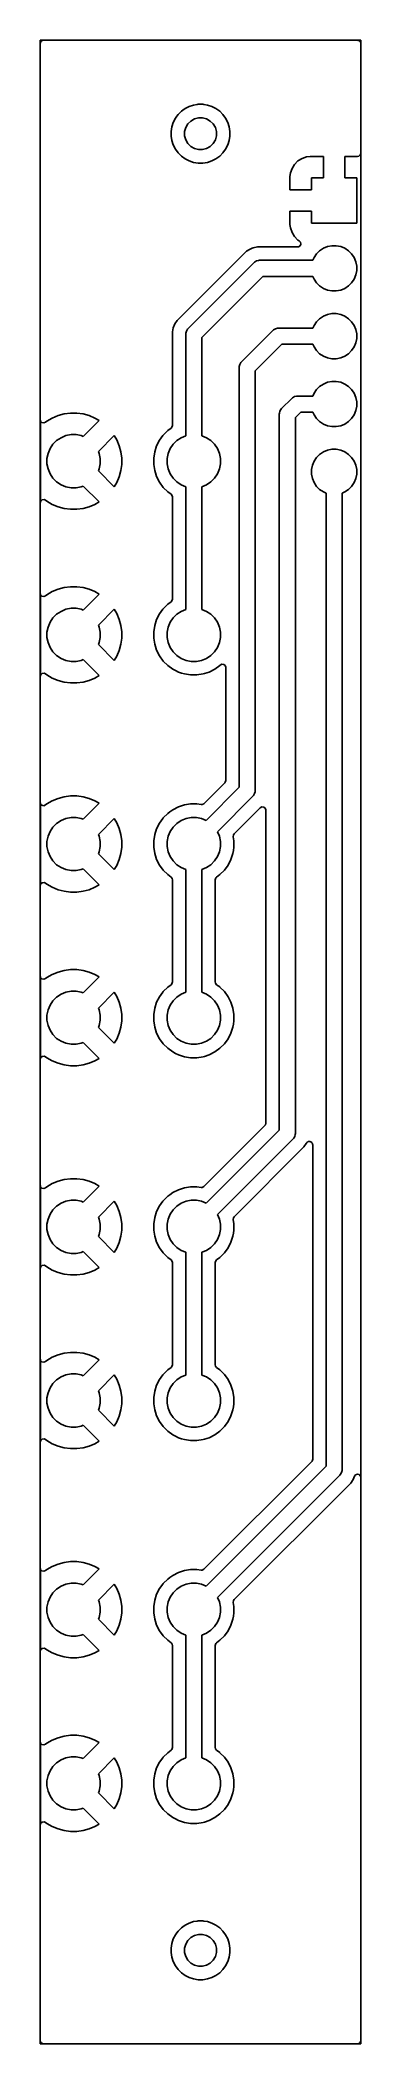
# Model space of a CAD drawing. Header units: inches. Extents: x 3.94 to 4.41, y -4.92 to -1.97.
import ezdxf

# ---------------------------------------------------------------- set-up
doc = ezdxf.new("R2010")
doc.units = ezdxf.units.IN
doc.header["$MEASUREMENT"] = 0
doc.layers.add('F.Cu', color=13, linetype='CONTINUOUS', true_color=0xc83434)

msp = doc.modelspace()

# ---------------------------------------------------------------- linework, layer by layer
at = {"layer": 'F.Cu', "linetype": 'CONTINUOUS'}
for p, q in [((3.9368, -1.9684), (3.9369, -1.9683)), ((3.9368, -1.9685), (3.9368, -1.9684)), ((3.9368, -4.9213), (3.9368, -1.9685)), ((3.9369, -1.9683), (3.937, -1.9683)), ((3.937, -1.9683), (4.4094, -1.9683)), ((3.9372, -1.9687), (3.9372, -1.9727)), ((3.941, -1.9687), (3.9372, -1.9687)), ((3.9372, -1.9727), (3.9378, -1.9707)), ((3.9378, -1.9707), (3.9399, -1.9689)), ((3.9399, -1.9689), (3.941, -1.9687)), ((4.4052, -1.9687), (4.4072, -1.9693)), ((4.4093, -1.9687), (4.4052, -1.9687)), ((4.4072, -1.9693), (4.409, -1.9714)), ((4.409, -1.9714), (4.4093, -1.9725)), ((4.4093, -1.9725), (4.4093, -1.9687)), ((4.4094, -1.9683), (4.4095, -1.9683)), ((4.4095, -1.9683), (4.4096, -1.9684)), ((4.4096, -1.9684), (4.4096, -1.9685)), ((4.4096, -1.9685), (4.4096, -4.9213)), ((4.1566, -2.0661), (4.1505, -2.0692)), ((4.1631, -2.064), (4.1566, -2.0661)), ((4.1683, -2.0632), (4.1631, -2.064)), ((4.1698, -2.063), (4.1683, -2.0632)), ((4.1766, -2.063), (4.1698, -2.063)), ((4.1782, -2.0632), (4.1766, -2.063)), ((4.1834, -2.064), (4.1782, -2.0632)), ((4.1899, -2.0661), (4.1834, -2.064)), ((4.1834, -2.064), (4.1834, -2.064)), ((4.1834, -2.064), (4.1834, -2.064)), ((4.1959, -2.0692), (4.1899, -2.0661)), ((4.131, -2.0962), (4.1299, -2.1029)), ((4.1331, -2.0897), (4.131, -2.0962)), ((4.1362, -2.0836), (4.1331, -2.0897)), ((4.1385, -2.0804), (4.1362, -2.0836)), ((4.1402, -2.0781), (4.1385, -2.0804)), ((4.145, -2.0733), (4.1402, -2.0781)), ((4.1402, -2.0781), (4.1402, -2.0781)), ((4.1402, -2.0781), (4.1402, -2.0781)), ((4.1474, -2.0715), (4.145, -2.0733)), ((4.145, -2.0733), (4.145, -2.0733)), ((4.145, -2.0733), (4.145, -2.0733)), ((4.1505, -2.0692), (4.1474, -2.0715)), ((4.1514, -2.0973), (4.1545, -2.0919)), ((4.1545, -2.0919), (4.1588, -2.0876)), ((4.1588, -2.0876), (4.1642, -2.0845)), ((4.1642, -2.0845), (4.1701, -2.0829)), ((4.1701, -2.0829), (4.1763, -2.0829)), ((4.1763, -2.0829), (4.1823, -2.0845)), ((4.1823, -2.0845), (4.1876, -2.0876)), ((4.1876, -2.0876), (4.192, -2.0919)), ((4.192, -2.0919), (4.1951, -2.0973)), ((4.2015, -2.0733), (4.1959, -2.0692)), ((4.2063, -2.0781), (4.2015, -2.0733)), ((4.2103, -2.0836), (4.2063, -2.0781)), ((4.2134, -2.0897), (4.2103, -2.0836)), ((4.2155, -2.0962), (4.2134, -2.0897)), ((4.2166, -2.1029), (4.2155, -2.0962)), ((4.1299, -2.1029), (4.1299, -2.1097)), ((4.1299, -2.1097), (4.131, -2.1164)), ((4.131, -2.1164), (4.1331, -2.1229)), ((4.1331, -2.1229), (4.1362, -2.129)), ((4.1498, -2.1032), (4.1514, -2.0973)), ((4.1498, -2.1094), (4.1498, -2.1032)), ((4.1514, -2.1153), (4.1498, -2.1094)), ((4.1545, -2.1207), (4.1514, -2.1153)), ((4.1588, -2.125), (4.1545, -2.1207)), ((4.1642, -2.1281), (4.1588, -2.125)), ((4.1876, -2.125), (4.1823, -2.1281)), ((4.192, -2.1207), (4.1876, -2.125)), ((4.1951, -2.1153), (4.192, -2.1207)), ((4.1951, -2.0973), (4.1966, -2.1032)), ((4.1966, -2.1094), (4.1951, -2.1153)), ((4.1966, -2.1032), (4.1966, -2.1094)), ((4.2103, -2.129), (4.2134, -2.1229)), ((4.2134, -2.1229), (4.2155, -2.1164)), ((4.2155, -2.1164), (4.2166, -2.1097)), ((4.2166, -2.1097), (4.2166, -2.1029)), ((4.1362, -2.129), (4.1402, -2.1345)), ((4.1402, -2.1345), (4.145, -2.1393)), ((4.145, -2.1393), (4.1505, -2.1434)), ((4.1505, -2.1434), (4.1566, -2.1465)), ((4.1566, -2.1465), (4.1631, -2.1486)), ((4.1631, -2.1486), (4.1698, -2.1496)), ((4.1701, -2.1297), (4.1642, -2.1281)), ((4.1698, -2.1496), (4.1698, -2.1496)), ((4.1698, -2.1496), (4.1766, -2.1496)), ((4.1763, -2.1297), (4.1701, -2.1297)), ((4.1823, -2.1281), (4.1763, -2.1297)), ((4.1766, -2.1496), (4.1834, -2.1486)), ((4.1766, -2.1496), (4.1766, -2.1496)), ((4.1834, -2.1486), (4.1899, -2.1465)), ((4.1899, -2.1465), (4.1959, -2.1434)), ((4.1959, -2.1434), (4.2015, -2.1393)), ((4.2015, -2.1393), (4.2063, -2.1345)), ((4.2063, -2.1345), (4.2103, -2.129)), ((4.3118, -2.1515), (4.3081, -2.1575)), ((4.3169, -2.1465), (4.3118, -2.1515)), ((4.3229, -2.1427), (4.3169, -2.1465)), ((4.3296, -2.1404), (4.3229, -2.1427)), ((4.3348, -2.1398), (4.3296, -2.1404)), ((4.3543, -2.1398), (4.3348, -2.1398)), ((4.3543, -2.1713), (4.3543, -2.1398)), ((4.4046, -2.1398), (4.3858, -2.1398)), ((4.3858, -2.1398), (4.3858, -2.1713)), ((4.4066, -2.1393), (4.4046, -2.1398)), ((4.4087, -2.1375), (4.4066, -2.1393)), ((4.4093, -2.1356), (4.4087, -2.1375)), ((4.4093, -4.0858), (4.4093, -2.1356)), ((4.3057, -2.1642), (4.3051, -2.1695)), ((4.3051, -2.1695), (4.3051, -2.189)), ((4.3081, -2.1575), (4.3057, -2.1642)), ((4.3366, -2.189), (4.3366, -2.1713)), ((4.3366, -2.1713), (4.3543, -2.1713)), ((4.3858, -2.1713), (4.4035, -2.1713)), ((4.4035, -2.1713), (4.4035, -2.2382)), ((4.3051, -2.189), (4.3366, -2.189)), ((4.3366, -2.2205), (4.3051, -2.2205)), ((4.3051, -2.2205), (4.3051, -2.24)), ((4.3051, -2.24), (4.3057, -2.2452)), ((4.3366, -2.2382), (4.3366, -2.2205)), ((4.4035, -2.2382), (4.3366, -2.2382)), ((4.2571, -2.2732), (4.251, -2.2744)), ((4.3162, -2.2732), (4.2571, -2.2732)), ((4.3057, -2.2452), (4.3081, -2.2519)), ((4.3081, -2.2519), (4.3118, -2.258)), ((4.3118, -2.258), (4.3169, -2.263)), ((4.3176, -2.273), (4.3162, -2.2732)), ((4.3169, -2.263), (4.3188, -2.2642)), ((4.3199, -2.2715), (4.3176, -2.273)), ((4.3188, -2.2642), (4.3206, -2.2663)), ((4.321, -2.269), (4.3199, -2.2715)), ((4.3206, -2.2663), (4.321, -2.269)), ((4.3543, -2.2752), (4.3604, -2.2727)), ((4.3604, -2.2727), (4.3668, -2.2714)), ((4.3668, -2.2714), (4.3734, -2.2714)), ((4.3734, -2.2714), (4.3798, -2.2727)), ((4.3798, -2.2727), (4.3859, -2.2752)), ((4.155, -2.3932), (4.2519, -2.2964)), ((4.2401, -2.2802), (4.1664, -2.354)), ((4.2411, -2.2796), (4.2401, -2.2802)), ((4.2401, -2.2802), (4.2401, -2.2802)), ((4.2453, -2.2768), (4.2411, -2.2796)), ((4.2411, -2.2796), (4.2411, -2.2796)), ((4.2494, -2.2751), (4.2453, -2.2768)), ((4.2453, -2.2768), (4.2453, -2.2768)), ((4.251, -2.2744), (4.2494, -2.2751)), ((4.2494, -2.2751), (4.2494, -2.2751)), ((4.251, -2.2744), (4.251, -2.2744)), ((4.2519, -2.2964), (4.253, -2.2954)), ((4.253, -2.2954), (4.2557, -2.2938)), ((4.2557, -2.2938), (4.2587, -2.293)), ((4.2587, -2.293), (4.2602, -2.2929)), ((4.2602, -2.2929), (4.3389, -2.2929)), ((4.3389, -2.2929), (4.3406, -2.2889)), ((4.3406, -2.2889), (4.3442, -2.2835)), ((4.3442, -2.2835), (4.3488, -2.2789)), ((4.3488, -2.2789), (4.3543, -2.2752)), ((4.3859, -2.2752), (4.3913, -2.2789)), ((4.3913, -2.2789), (4.3959, -2.2835)), ((4.3959, -2.2835), (4.3996, -2.2889)), ((4.3996, -2.2889), (4.4021, -2.295)), ((4.4021, -2.295), (4.4034, -2.3014)), ((4.4034, -2.3014), (4.4034, -2.308)), ((4.2651, -2.3165), (4.1752, -2.4065)), ((4.3389, -2.3165), (4.2651, -2.3165)), ((4.3406, -2.3205), (4.3389, -2.3165)), ((4.3442, -2.326), (4.3406, -2.3205)), ((4.3488, -2.3306), (4.3442, -2.326)), ((4.3543, -2.3342), (4.3488, -2.3306)), ((4.3913, -2.3306), (4.3859, -2.3342)), ((4.3959, -2.326), (4.3913, -2.3306)), ((4.3996, -2.3205), (4.3959, -2.326)), ((4.4021, -2.3144), (4.3996, -2.3205)), ((4.4034, -2.308), (4.4021, -2.3144)), ((4.1664, -2.354), (4.1433, -2.3771)), ((4.3604, -2.3367), (4.3543, -2.3342)), ((4.3668, -2.338), (4.3604, -2.3367)), ((4.3734, -2.338), (4.3668, -2.338)), ((4.3798, -2.3367), (4.3734, -2.338)), ((4.3859, -2.3342), (4.3798, -2.3367)), ((4.1355, -2.3866), (4.1331, -2.3924)), ((4.1389, -2.3815), (4.1355, -2.3866)), ((4.1355, -2.3866), (4.1355, -2.3866)), ((4.1411, -2.3793), (4.1389, -2.3815)), ((4.1433, -2.3771), (4.1411, -2.3793)), ((4.3389, -2.3929), (4.3406, -2.3889)), ((4.3406, -2.3889), (4.3442, -2.3835)), ((4.3442, -2.3835), (4.3488, -2.3789)), ((4.3488, -2.3789), (4.3543, -2.3752)), ((4.3543, -2.3752), (4.3604, -2.3727)), ((4.3604, -2.3727), (4.3668, -2.3714)), ((4.3668, -2.3714), (4.3734, -2.3714)), ((4.3734, -2.3714), (4.3798, -2.3727)), ((4.3798, -2.3727), (4.3859, -2.3752)), ((4.3859, -2.3752), (4.3913, -2.3789)), ((4.3913, -2.3789), (4.3959, -2.3835)), ((4.3959, -2.3835), (4.3996, -2.3889)), ((4.3996, -2.3889), (4.4021, -2.395)), ((4.1331, -2.3924), (4.1319, -2.3985)), ((4.1319, -2.3985), (4.1319, -2.5364)), ((4.1331, -2.3924), (4.1331, -2.3924)), ((4.1516, -2.4016), (4.1517, -2.4)), ((4.1516, -2.5515), (4.1516, -2.4016)), ((4.1517, -2.4), (4.1525, -2.3971)), ((4.1525, -2.3971), (4.154, -2.3944)), ((4.154, -2.3944), (4.155, -2.3932)), ((4.1752, -2.4065), (4.1752, -2.5515)), ((4.2338, -2.4424), (4.2798, -2.3964)), ((4.2931, -2.4165), (4.2539, -2.4557)), ((4.2798, -2.3964), (4.281, -2.3954)), ((4.281, -2.3954), (4.2837, -2.3938)), ((4.2837, -2.3938), (4.2866, -2.393)), ((4.2866, -2.393), (4.2882, -2.3929)), ((4.2882, -2.3929), (4.3389, -2.3929)), ((4.3389, -2.4165), (4.2931, -2.4165)), ((4.3406, -2.4205), (4.3389, -2.4165)), ((4.3442, -2.426), (4.3406, -2.4205)), ((4.3996, -2.4205), (4.3959, -2.426)), ((4.4021, -2.4144), (4.3996, -2.4205)), ((4.4021, -2.395), (4.4034, -2.4014)), ((4.4034, -2.408), (4.4021, -2.4144)), ((4.4034, -2.4014), (4.4034, -2.408)), ((4.2303, -2.4508), (4.2304, -2.4492)), ((4.2303, -3.0695), (4.2303, -2.4508)), ((4.2304, -2.4492), (4.2312, -2.4463)), ((4.2312, -2.4463), (4.2328, -2.4436)), ((4.2328, -2.4436), (4.2338, -2.4424)), ((4.3488, -2.4306), (4.3442, -2.426)), ((4.3543, -2.4342), (4.3488, -2.4306)), ((4.3604, -2.4367), (4.3543, -2.4342)), ((4.3668, -2.438), (4.3604, -2.4367)), ((4.3734, -2.438), (4.3668, -2.438)), ((4.3798, -2.4367), (4.3734, -2.438)), ((4.3859, -2.4342), (4.3798, -2.4367)), ((4.3913, -2.4306), (4.3859, -2.4342)), ((4.3959, -2.426), (4.3913, -2.4306)), ((4.2539, -2.4557), (4.2539, -3.0744)), ((4.3442, -2.4835), (4.3488, -2.4789)), ((4.3488, -2.4789), (4.3543, -2.4752)), ((4.3543, -2.4752), (4.3604, -2.4727)), ((4.3604, -2.4727), (4.3668, -2.4714)), ((4.3668, -2.4714), (4.3734, -2.4714)), ((4.3734, -2.4714), (4.3798, -2.4727)), ((4.3798, -2.4727), (4.3859, -2.4752)), ((4.3859, -2.4752), (4.3913, -2.4789)), ((4.3913, -2.4789), (4.3959, -2.4835)), ((4.2928, -2.5113), (4.3078, -2.4964)), ((4.3078, -2.4964), (4.309, -2.4954)), ((4.309, -2.4954), (4.3116, -2.4938)), ((4.3116, -2.4938), (4.3146, -2.493)), ((4.3146, -2.493), (4.3161, -2.4929)), ((4.3161, -2.4929), (4.3389, -2.4929)), ((4.3389, -2.4929), (4.3406, -2.4889)), ((4.3406, -2.4889), (4.3442, -2.4835)), ((4.3959, -2.4835), (4.3996, -2.4889)), ((4.3996, -2.4889), (4.4021, -2.495)), ((4.4021, -2.495), (4.4034, -2.5014)), ((4.4034, -2.508), (4.4021, -2.5144)), ((4.4034, -2.5014), (4.4034, -2.508)), ((3.9376, -2.5299), (3.9372, -2.5283)), ((3.9372, -2.5283), (3.9372, -2.6498)), ((3.9396, -2.5318), (3.9376, -2.5299)), ((3.9423, -2.5324), (3.9396, -2.5318)), ((3.9449, -2.5314), (3.9423, -2.5324)), ((3.9468, -2.5299), (3.9449, -2.5314)), ((3.9548, -2.5253), (3.9468, -2.5299)), ((3.9468, -2.5299), (3.9468, -2.5299)), ((3.9634, -2.5217), (3.9548, -2.5253)), ((3.9548, -2.5253), (3.9548, -2.5253)), ((3.9724, -2.5193), (3.9634, -2.5217)), ((3.9816, -2.5181), (3.9724, -2.5193)), ((3.9909, -2.5181), (3.9816, -2.5181)), ((4.0001, -2.5193), (3.9909, -2.5181)), ((4.009, -2.5217), (4.0001, -2.5193)), ((4.0005, -2.5525), (4.024, -2.5289)), ((4.0176, -2.5253), (4.009, -2.5217)), ((4.009, -2.5217), (4.009, -2.5217)), ((4.024, -2.5289), (4.0176, -2.5253)), ((4.0176, -2.5253), (4.0176, -2.5253)), ((4.024, -2.5289), (4.024, -2.5289)), ((4.1311, -2.539), (4.1299, -2.5403)), ((4.1319, -2.5364), (4.1311, -2.539)), ((4.2894, -2.5197), (4.2895, -2.5181)), ((4.2894, -3.5746), (4.2894, -2.5197)), ((4.2895, -2.5181), (4.2903, -2.5152)), ((4.2903, -2.5152), (4.2918, -2.5125)), ((4.2918, -2.5125), (4.2928, -2.5113)), ((4.321, -2.5165), (4.313, -2.5246)), ((4.313, -2.5246), (4.313, -3.5795)), ((4.3389, -2.5165), (4.321, -2.5165)), ((4.3406, -2.5205), (4.3389, -2.5165)), ((4.3442, -2.526), (4.3406, -2.5205)), ((4.3488, -2.5306), (4.3442, -2.526)), ((4.3543, -2.5342), (4.3488, -2.5306)), ((4.3604, -2.5367), (4.3543, -2.5342)), ((4.3668, -2.538), (4.3604, -2.5367)), ((4.3734, -2.538), (4.3668, -2.538)), ((4.3798, -2.5367), (4.3734, -2.538)), ((4.3859, -2.5342), (4.3798, -2.5367)), ((4.3913, -2.5306), (4.3859, -2.5342)), ((4.3959, -2.526), (4.3913, -2.5306)), ((4.3996, -2.5205), (4.3959, -2.526)), ((4.4021, -2.5144), (4.3996, -2.5205)), ((3.9515, -2.5704), (3.9558, -2.564)), ((3.9558, -2.564), (3.9612, -2.5585)), ((3.9612, -2.5585), (3.9677, -2.5543)), ((3.9677, -2.5543), (3.9748, -2.5513)), ((3.9748, -2.5513), (3.9824, -2.5498)), ((3.9824, -2.5498), (3.9901, -2.5498)), ((3.9901, -2.5498), (3.9976, -2.5513)), ((3.9976, -2.5513), (4.0005, -2.5525)), ((4.0462, -2.5512), (4.0227, -2.5747)), ((4.0499, -2.5576), (4.0462, -2.5512)), ((4.0535, -2.5661), (4.0499, -2.5576)), ((4.0499, -2.5576), (4.0499, -2.5576)), ((4.0559, -2.5751), (4.0535, -2.5661)), ((4.1086, -2.5663), (4.1058, -2.5751)), ((4.1129, -2.558), (4.1086, -2.5663)), ((4.1178, -2.5512), (4.1129, -2.558)), ((4.1183, -2.5505), (4.1178, -2.5512)), ((4.1249, -2.5439), (4.1183, -2.5505)), ((4.1183, -2.5505), (4.1183, -2.5505)), ((4.1183, -2.5505), (4.1183, -2.5505)), ((4.1299, -2.5403), (4.1249, -2.5439)), ((4.1249, -2.5439), (4.1249, -2.5439)), ((4.1287, -2.5704), (4.133, -2.564)), ((4.133, -2.564), (4.1384, -2.5585)), ((4.1384, -2.5585), (4.1448, -2.5543)), ((4.1448, -2.5543), (4.1516, -2.5515)), ((4.1752, -2.5515), (4.1819, -2.5543)), ((4.1819, -2.5543), (4.1884, -2.5585)), ((4.1884, -2.5585), (4.1938, -2.564)), ((4.1938, -2.564), (4.1981, -2.5704)), ((3.947, -2.5851), (3.9485, -2.5775)), ((3.947, -2.5928), (3.947, -2.5851)), ((3.9485, -2.6004), (3.947, -2.5928)), ((3.9485, -2.5775), (3.9515, -2.5704)), ((4.0227, -2.5747), (4.0239, -2.5775)), ((4.0239, -2.5775), (4.0254, -2.5851)), ((4.0254, -2.5928), (4.0239, -2.6004)), ((4.0254, -2.5851), (4.0254, -2.5928)), ((4.0571, -2.5843), (4.0559, -2.5751)), ((4.0559, -2.6028), (4.0571, -2.5936)), ((4.0571, -2.5936), (4.0571, -2.5843)), ((4.0571, -2.5843), (4.0571, -2.5843)), ((4.0571, -2.5936), (4.0571, -2.5936)), ((4.1058, -2.5751), (4.1043, -2.5843)), ((4.1043, -2.5843), (4.1043, -2.5936)), ((4.1043, -2.5936), (4.1058, -2.6028)), ((4.1242, -2.5851), (4.1257, -2.5775)), ((4.1242, -2.5928), (4.1242, -2.5851)), ((4.1257, -2.6004), (4.1242, -2.5928)), ((4.1257, -2.5775), (4.1287, -2.5704)), ((4.1981, -2.5704), (4.2011, -2.5775)), ((4.2011, -2.5775), (4.2026, -2.5851)), ((4.2026, -2.5928), (4.2011, -2.6004)), ((4.2026, -2.5851), (4.2026, -2.5928)), ((4.3368, -2.6014), (4.3381, -2.595)), ((4.3381, -2.595), (4.3406, -2.5889)), ((4.3406, -2.5889), (4.3442, -2.5835)), ((4.3442, -2.5835), (4.3488, -2.5789)), ((4.3488, -2.5789), (4.3543, -2.5752)), ((4.3543, -2.5752), (4.3604, -2.5727)), ((4.3604, -2.5727), (4.3668, -2.5714)), ((4.3668, -2.5714), (4.3734, -2.5714)), ((4.3734, -2.5714), (4.3798, -2.5727)), ((4.3798, -2.5727), (4.3859, -2.5752)), ((4.3859, -2.5752), (4.3913, -2.5789)), ((4.3913, -2.5789), (4.3959, -2.5835)), ((4.3959, -2.5835), (4.3996, -2.5889)), ((4.3996, -2.5889), (4.4021, -2.595)), ((4.4021, -2.595), (4.4034, -2.6014)), ((3.9515, -2.6075), (3.9485, -2.6004)), ((3.9558, -2.614), (3.9515, -2.6075)), ((3.9612, -2.6194), (3.9558, -2.614)), ((3.9677, -2.6237), (3.9612, -2.6194)), ((3.9748, -2.6267), (3.9677, -2.6237)), ((3.9824, -2.6282), (3.9748, -2.6267)), ((3.9901, -2.6282), (3.9824, -2.6282)), ((3.9976, -2.6267), (3.9901, -2.6282)), ((4.0005, -2.6255), (3.9976, -2.6267)), ((4.024, -2.649), (4.0005, -2.6255)), ((4.0239, -2.6004), (4.0227, -2.6032)), ((4.0227, -2.6032), (4.0462, -2.6267)), ((4.0462, -2.6267), (4.0499, -2.6204)), ((4.0499, -2.6204), (4.0535, -2.6118)), ((4.0499, -2.6204), (4.0499, -2.6204)), ((4.0535, -2.6118), (4.0559, -2.6028)), ((4.1058, -2.6028), (4.1069, -2.6063)), ((4.1069, -2.6063), (4.1086, -2.6117)), ((4.1086, -2.6117), (4.1129, -2.6199)), ((4.1129, -2.6199), (4.1183, -2.6275)), ((4.1183, -2.6275), (4.1249, -2.634)), ((4.1287, -2.6075), (4.1257, -2.6004)), ((4.133, -2.614), (4.1287, -2.6075)), ((4.1384, -2.6194), (4.133, -2.614)), ((4.1448, -2.6237), (4.1384, -2.6194)), ((4.1516, -2.6265), (4.1448, -2.6237)), ((4.1516, -2.8074), (4.1516, -2.6265)), ((4.1819, -2.6237), (4.1752, -2.6265)), ((4.1752, -2.6265), (4.1752, -2.8074)), ((4.1884, -2.6194), (4.1819, -2.6237)), ((4.1938, -2.614), (4.1884, -2.6194)), ((4.1981, -2.6075), (4.1938, -2.614)), ((4.2011, -2.6004), (4.1981, -2.6075)), ((4.3368, -2.608), (4.3368, -2.6014)), ((4.3381, -2.6144), (4.3368, -2.608)), ((4.3406, -2.6205), (4.3381, -2.6144)), ((4.3442, -2.626), (4.3406, -2.6205)), ((4.3488, -2.6306), (4.3442, -2.626)), ((4.3959, -2.626), (4.3913, -2.6306)), ((4.3996, -2.6205), (4.3959, -2.626)), ((4.4021, -2.6144), (4.3996, -2.6205)), ((4.4034, -2.608), (4.4021, -2.6144)), ((4.4034, -2.6014), (4.4034, -2.608)), ((3.9372, -2.6498), (3.9378, -2.6478)), ((3.9378, -2.6478), (3.9399, -2.646)), ((3.9399, -2.646), (3.9426, -2.6456)), ((3.9426, -2.6456), (3.9449, -2.6466)), ((3.9449, -2.6466), (3.9468, -2.648)), ((3.9468, -2.648), (3.9468, -2.648)), ((3.9468, -2.648), (3.9548, -2.6527)), ((3.9548, -2.6527), (3.9548, -2.6527)), ((3.9548, -2.6527), (3.9634, -2.6562)), ((3.9634, -2.6562), (3.9634, -2.6562)), ((3.9634, -2.6562), (3.9724, -2.6586)), ((4.0001, -2.6586), (4.009, -2.6562)), ((4.009, -2.6562), (4.0176, -2.6527)), ((4.0176, -2.6527), (4.024, -2.649)), ((4.0176, -2.6527), (4.0176, -2.6527)), ((4.1249, -2.634), (4.1299, -2.6376)), ((4.1299, -2.6376), (4.1315, -2.6398)), ((4.1315, -2.6398), (4.1319, -2.6416)), ((4.1319, -2.6416), (4.1319, -2.7923)), ((4.3543, -2.6342), (4.3488, -2.6306)), ((4.3583, -2.6359), (4.3543, -2.6342)), ((4.3583, -4.0699), (4.3583, -2.6359)), ((4.3859, -2.6342), (4.3819, -2.6359)), ((4.3819, -2.6359), (4.3819, -4.0748)), ((4.3913, -2.6306), (4.3859, -2.6342)), ((3.9724, -2.6586), (3.9816, -2.6598)), ((3.9816, -2.6598), (3.9816, -2.6598)), ((3.9816, -2.6598), (3.9909, -2.6598)), ((3.9909, -2.6598), (4.0001, -2.6586)), ((3.9909, -2.6598), (3.9909, -2.6598)), ((3.9724, -2.7752), (3.9634, -2.7776)), ((3.9816, -2.774), (3.9724, -2.7752)), ((3.9909, -2.774), (3.9816, -2.774)), ((4.0001, -2.7752), (3.9909, -2.774)), ((4.009, -2.7776), (4.0001, -2.7752)), ((3.9376, -2.7858), (3.9372, -2.7842)), ((3.9372, -2.7842), (3.9372, -2.9057)), ((3.9396, -2.7877), (3.9376, -2.7858)), ((3.9423, -2.7883), (3.9396, -2.7877)), ((3.9449, -2.7873), (3.9423, -2.7883)), ((3.9468, -2.7858), (3.9449, -2.7873)), ((3.9548, -2.7812), (3.9468, -2.7858)), ((3.9468, -2.7858), (3.9468, -2.7858)), ((3.9634, -2.7776), (3.9548, -2.7812)), ((3.9548, -2.7812), (3.9548, -2.7812)), ((4.0005, -2.8084), (4.024, -2.7849)), ((4.0176, -2.7812), (4.009, -2.7776)), ((4.009, -2.7776), (4.009, -2.7776)), ((4.024, -2.7849), (4.0176, -2.7812)), ((4.0176, -2.7812), (4.0176, -2.7812)), ((4.024, -2.7849), (4.024, -2.7849)), ((4.1249, -2.7998), (4.1183, -2.8064)), ((4.1299, -2.7962), (4.1249, -2.7998)), ((4.1249, -2.7998), (4.1249, -2.7998)), ((4.1311, -2.7949), (4.1299, -2.7962)), ((4.1319, -2.7923), (4.1311, -2.7949)), ((3.947, -2.841), (3.9485, -2.8335)), ((3.9485, -2.8335), (3.9515, -2.8263)), ((3.9515, -2.8263), (3.9558, -2.8199)), ((3.9558, -2.8199), (3.9612, -2.8144)), ((3.9612, -2.8144), (3.9677, -2.8102)), ((3.9677, -2.8102), (3.9748, -2.8072)), ((3.9748, -2.8072), (3.9824, -2.8057)), ((3.9824, -2.8057), (3.9901, -2.8057)), ((3.9901, -2.8057), (3.9976, -2.8072)), ((3.9976, -2.8072), (4.0005, -2.8084)), ((4.0462, -2.8071), (4.0227, -2.8306)), ((4.0227, -2.8306), (4.0239, -2.8335)), ((4.0239, -2.8335), (4.0254, -2.841)), ((4.0499, -2.8135), (4.0462, -2.8071)), ((4.0535, -2.8221), (4.0499, -2.8135)), ((4.0499, -2.8135), (4.0499, -2.8135)), ((4.0559, -2.831), (4.0535, -2.8221)), ((4.0571, -2.8402), (4.0559, -2.831)), ((4.1058, -2.831), (4.1043, -2.8402)), ((4.1086, -2.8222), (4.1058, -2.831)), ((4.1129, -2.8139), (4.1086, -2.8222)), ((4.1178, -2.8071), (4.1129, -2.8139)), ((4.1183, -2.8064), (4.1178, -2.8071)), ((4.1183, -2.8064), (4.1183, -2.8064)), ((4.1183, -2.8064), (4.1183, -2.8064)), ((4.1242, -2.841), (4.1257, -2.8335)), ((4.1257, -2.8335), (4.1287, -2.8263)), ((4.1287, -2.8263), (4.133, -2.8199)), ((4.133, -2.8199), (4.1384, -2.8144)), ((4.1384, -2.8144), (4.1448, -2.8102)), ((4.1448, -2.8102), (4.1516, -2.8074)), ((4.1752, -2.8074), (4.1819, -2.8102)), ((4.1819, -2.8102), (4.1884, -2.8144)), ((4.1884, -2.8144), (4.1938, -2.8199)), ((4.1938, -2.8199), (4.1981, -2.8263)), ((4.1981, -2.8263), (4.2011, -2.8335)), ((4.2011, -2.8335), (4.2026, -2.841)), ((3.947, -2.8487), (3.947, -2.841)), ((3.9485, -2.8563), (3.947, -2.8487)), ((3.9515, -2.8634), (3.9485, -2.8563)), ((3.9558, -2.8699), (3.9515, -2.8634)), ((4.0239, -2.8563), (4.0227, -2.8591)), ((4.0227, -2.8591), (4.0462, -2.8826)), ((4.0254, -2.8487), (4.0239, -2.8563)), ((4.0254, -2.841), (4.0254, -2.8487)), ((4.0535, -2.8677), (4.0559, -2.8587)), ((4.0559, -2.8587), (4.0571, -2.8495)), ((4.0571, -2.8495), (4.0571, -2.8402)), ((4.0571, -2.8402), (4.0571, -2.8402)), ((4.0571, -2.8495), (4.0571, -2.8495)), ((4.1043, -2.8402), (4.1043, -2.8495)), ((4.1043, -2.8495), (4.1058, -2.8587)), ((4.1058, -2.8587), (4.1069, -2.8622)), ((4.1069, -2.8622), (4.1086, -2.8676)), ((4.1242, -2.8487), (4.1242, -2.841)), ((4.1257, -2.8563), (4.1242, -2.8487)), ((4.1287, -2.8634), (4.1257, -2.8563)), ((4.133, -2.8699), (4.1287, -2.8634)), ((4.1981, -2.8634), (4.1938, -2.8699)), ((4.2011, -2.8563), (4.1981, -2.8634)), ((4.2026, -2.8487), (4.2011, -2.8563)), ((4.2026, -2.841), (4.2026, -2.8487)), ((3.9612, -2.8753), (3.9558, -2.8699)), ((3.9677, -2.8796), (3.9612, -2.8753)), ((3.9748, -2.8826), (3.9677, -2.8796)), ((3.9824, -2.8841), (3.9748, -2.8826)), ((3.9901, -2.8841), (3.9824, -2.8841)), ((3.9976, -2.8826), (3.9901, -2.8841)), ((4.0005, -2.8814), (3.9976, -2.8826)), ((4.024, -2.9049), (4.0005, -2.8814)), ((4.0462, -2.8826), (4.0499, -2.8763)), ((4.0499, -2.8763), (4.0535, -2.8677)), ((4.0499, -2.8763), (4.0499, -2.8763)), ((4.1086, -2.8676), (4.1129, -2.8758)), ((4.1129, -2.8758), (4.1183, -2.8834)), ((4.1183, -2.8834), (4.1249, -2.8899)), ((4.1249, -2.8899), (4.1324, -2.8954)), ((4.1384, -2.8753), (4.133, -2.8699)), ((4.1448, -2.8796), (4.1384, -2.8753)), ((4.152, -2.8826), (4.1448, -2.8796)), ((4.1595, -2.8841), (4.152, -2.8826)), ((4.1672, -2.8841), (4.1595, -2.8841)), ((4.1748, -2.8826), (4.1672, -2.8841)), ((4.1819, -2.8796), (4.1748, -2.8826)), ((4.1884, -2.8753), (4.1819, -2.8796)), ((4.1938, -2.8699), (4.1884, -2.8753)), ((4.1943, -2.8954), (4.2019, -2.8899)), ((4.2019, -2.8899), (4.2023, -2.8895)), ((4.2023, -2.8895), (4.2047, -2.8882)), ((4.2047, -2.8882), (4.2074, -2.8884)), ((4.2074, -2.8884), (4.2096, -2.8901)), ((4.2096, -2.8901), (4.2106, -2.8926)), ((4.2106, -2.8926), (4.2106, -2.893)), ((4.2106, -2.893), (4.2106, -3.0593)), ((3.9372, -2.9057), (3.9378, -2.9037)), ((3.9378, -2.9037), (3.9399, -2.9019)), ((3.9399, -2.9019), (3.9426, -2.9015)), ((3.9426, -2.9015), (3.9449, -2.9025)), ((3.9449, -2.9025), (3.9468, -2.9039)), ((3.9468, -2.9039), (3.9468, -2.9039)), ((3.9468, -2.9039), (3.9548, -2.9086)), ((3.9548, -2.9086), (3.9548, -2.9086)), ((3.9548, -2.9086), (3.9634, -2.9121)), ((3.9634, -2.9121), (3.9634, -2.9121)), ((3.9634, -2.9121), (3.9724, -2.9145)), ((3.9724, -2.9145), (3.9816, -2.9157)), ((3.9816, -2.9157), (3.9816, -2.9157)), ((3.9816, -2.9157), (3.9909, -2.9157)), ((3.9909, -2.9157), (4.0001, -2.9145)), ((3.9909, -2.9157), (3.9909, -2.9157)), ((4.0001, -2.9145), (4.009, -2.9121)), ((4.009, -2.9121), (4.0176, -2.9086)), ((4.0176, -2.9086), (4.024, -2.9049)), ((4.0176, -2.9086), (4.0176, -2.9086)), ((4.1324, -2.8954), (4.1363, -2.8974)), ((4.1363, -2.8974), (4.1407, -2.8996)), ((4.1407, -2.8996), (4.1407, -2.8996)), ((4.1407, -2.8996), (4.1407, -2.8996)), ((4.1407, -2.8996), (4.1454, -2.9012)), ((4.1454, -2.9012), (4.1496, -2.9025)), ((4.1496, -2.9025), (4.1587, -2.904)), ((4.1587, -2.904), (4.1587, -2.904)), ((4.1587, -2.904), (4.168, -2.904)), ((4.168, -2.904), (4.1772, -2.9025)), ((4.1772, -2.9025), (4.1791, -2.9019)), ((4.1791, -2.9019), (4.1861, -2.8996)), ((4.1861, -2.8996), (4.1943, -2.8954)), ((4.2092, -3.0628), (4.1783, -3.0937)), ((4.1816, -3.1183), (4.2303, -3.0695)), ((4.2098, -3.062), (4.2092, -3.0628)), ((4.2106, -3.0593), (4.2098, -3.062)), ((3.9376, -3.0941), (3.9372, -3.0924)), ((3.9372, -3.0924), (3.9372, -3.2139)), ((3.9396, -3.096), (3.9376, -3.0941)), ((3.9423, -3.0966), (3.9396, -3.096)), ((3.9449, -3.0956), (3.9423, -3.0966)), ((3.9468, -3.0941), (3.9449, -3.0956)), ((3.9548, -3.0895), (3.9468, -3.0941)), ((3.9468, -3.0941), (3.9468, -3.0941)), ((3.9634, -3.0859), (3.9548, -3.0895)), ((3.9548, -3.0895), (3.9548, -3.0895)), ((3.9724, -3.0835), (3.9634, -3.0859)), ((3.9816, -3.0823), (3.9724, -3.0835)), ((3.9909, -3.0823), (3.9816, -3.0823)), ((4.0001, -3.0835), (3.9909, -3.0823)), ((4.009, -3.0859), (4.0001, -3.0835)), ((4.0005, -3.1166), (4.024, -3.0931)), ((4.0176, -3.0895), (4.009, -3.0859)), ((4.009, -3.0859), (4.009, -3.0859)), ((4.024, -3.0931), (4.0176, -3.0895)), ((4.0176, -3.0895), (4.0176, -3.0895)), ((4.024, -3.0931), (4.024, -3.0931)), ((4.1407, -3.0984), (4.1324, -3.1026)), ((4.1496, -3.0955), (4.1407, -3.0984)), ((4.1587, -3.0941), (4.1496, -3.0955)), ((4.168, -3.0941), (4.1587, -3.0941)), ((4.1587, -3.0941), (4.1587, -3.0941)), ((4.1741, -3.095), (4.168, -3.0941)), ((4.168, -3.0941), (4.168, -3.0941)), ((4.1759, -3.095), (4.1741, -3.095)), ((4.1783, -3.0937), (4.1759, -3.095)), ((4.2505, -3.0828), (4.1983, -3.135)), ((4.2229, -3.1382), (4.2613, -3.0998)), ((4.2515, -3.0816), (4.2505, -3.0828)), ((4.253, -3.0789), (4.2515, -3.0816)), ((4.2538, -3.076), (4.253, -3.0789)), ((4.2539, -3.0744), (4.2538, -3.076)), ((4.2613, -3.0998), (4.2637, -3.0985)), ((4.2637, -3.0985), (4.2665, -3.0987)), ((4.2665, -3.0987), (4.2687, -3.1003)), ((4.2687, -3.1003), (4.2697, -3.1029)), ((3.9515, -3.1346), (3.9558, -3.1282)), ((3.9558, -3.1282), (3.9612, -3.1227)), ((3.9612, -3.1227), (3.9677, -3.1184)), ((3.9677, -3.1184), (3.9748, -3.1155)), ((3.9748, -3.1155), (3.9824, -3.114)), ((3.9824, -3.114), (3.9901, -3.114)), ((3.9901, -3.114), (3.9976, -3.1155)), ((3.9976, -3.1155), (4.0005, -3.1166)), ((4.0462, -3.1154), (4.0227, -3.1389)), ((4.0499, -3.1217), (4.0462, -3.1154)), ((4.0535, -3.1303), (4.0499, -3.1217)), ((4.0499, -3.1217), (4.0499, -3.1217)), ((4.0559, -3.1393), (4.0535, -3.1303)), ((4.1129, -3.1222), (4.1086, -3.1305)), ((4.1178, -3.1154), (4.1129, -3.1222)), ((4.1183, -3.1147), (4.1178, -3.1154)), ((4.1249, -3.1081), (4.1183, -3.1147)), ((4.1183, -3.1147), (4.1183, -3.1147)), ((4.1183, -3.1147), (4.1183, -3.1147)), ((4.1281, -3.1057), (4.1249, -3.1081)), ((4.1249, -3.1081), (4.1249, -3.1081)), ((4.1249, -3.1081), (4.1249, -3.1081)), ((4.1324, -3.1026), (4.1281, -3.1057)), ((4.1287, -3.1346), (4.133, -3.1282)), ((4.133, -3.1282), (4.1384, -3.1227)), ((4.1384, -3.1227), (4.1448, -3.1184)), ((4.1448, -3.1184), (4.152, -3.1155)), ((4.152, -3.1155), (4.1595, -3.114)), ((4.1595, -3.114), (4.1672, -3.114)), ((4.1672, -3.114), (4.1748, -3.1155)), ((4.1748, -3.1155), (4.1816, -3.1183)), ((4.2697, -3.1029), (4.2697, -3.1032)), ((4.2697, -3.1032), (4.2697, -3.5645)), ((3.947, -3.1493), (3.9485, -3.1417)), ((3.947, -3.157), (3.947, -3.1493)), ((3.9485, -3.1646), (3.947, -3.157)), ((3.9485, -3.1417), (3.9515, -3.1346)), ((4.0227, -3.1389), (4.0239, -3.1417)), ((4.0239, -3.1417), (4.0254, -3.1493)), ((4.0254, -3.157), (4.0239, -3.1646)), ((4.0254, -3.1493), (4.0254, -3.157)), ((4.0571, -3.1485), (4.0559, -3.1393)), ((4.0559, -3.167), (4.0571, -3.1578)), ((4.0571, -3.1578), (4.0571, -3.1485)), ((4.0571, -3.1485), (4.0571, -3.1485)), ((4.0571, -3.1578), (4.0571, -3.1578)), ((4.1058, -3.1393), (4.1043, -3.1485)), ((4.1043, -3.1485), (4.1043, -3.1578)), ((4.1043, -3.1578), (4.1058, -3.167)), ((4.1086, -3.1305), (4.1058, -3.1393)), ((4.1242, -3.1493), (4.1257, -3.1417)), ((4.1242, -3.157), (4.1242, -3.1493)), ((4.1257, -3.1646), (4.1242, -3.157)), ((4.1257, -3.1417), (4.1287, -3.1346)), ((4.1983, -3.135), (4.2011, -3.1417)), ((4.2011, -3.1417), (4.2026, -3.1493)), ((4.2026, -3.157), (4.2011, -3.1646)), ((4.2026, -3.1493), (4.2026, -3.157)), ((4.2215, -3.1424), (4.2219, -3.1397)), ((4.2225, -3.1485), (4.2215, -3.1424)), ((4.2217, -3.1626), (4.2225, -3.1578)), ((4.2219, -3.1397), (4.2229, -3.1382)), ((4.2225, -3.1578), (4.2225, -3.1485)), ((4.2225, -3.1485), (4.2225, -3.1485)), ((3.9515, -3.1717), (3.9485, -3.1646)), ((3.9558, -3.1781), (3.9515, -3.1717)), ((3.9612, -3.1836), (3.9558, -3.1781)), ((3.9677, -3.1879), (3.9612, -3.1836)), ((3.9748, -3.1908), (3.9677, -3.1879)), ((4.0239, -3.1646), (4.0227, -3.1674)), ((4.0227, -3.1674), (4.0462, -3.1909)), ((4.0462, -3.1909), (4.0499, -3.1846)), ((4.0499, -3.1846), (4.0535, -3.176)), ((4.0499, -3.1846), (4.0499, -3.1846)), ((4.0535, -3.176), (4.0559, -3.167)), ((4.1058, -3.167), (4.1069, -3.1705)), ((4.1069, -3.1705), (4.1086, -3.1758)), ((4.1086, -3.1758), (4.1129, -3.1841)), ((4.1129, -3.1841), (4.1183, -3.1916)), ((4.1287, -3.1717), (4.1257, -3.1646)), ((4.133, -3.1781), (4.1287, -3.1717)), ((4.1384, -3.1836), (4.133, -3.1781)), ((4.1448, -3.1879), (4.1384, -3.1836)), ((4.1516, -3.1907), (4.1448, -3.1879)), ((4.1819, -3.1879), (4.1752, -3.1907)), ((4.1884, -3.1836), (4.1819, -3.1879)), ((4.1938, -3.1781), (4.1884, -3.1836)), ((4.1981, -3.1717), (4.1938, -3.1781)), ((4.2011, -3.1646), (4.1981, -3.1717)), ((4.2084, -3.1916), (4.2139, -3.1841)), ((4.2139, -3.1841), (4.2181, -3.1758)), ((4.2181, -3.1758), (4.221, -3.167)), ((4.221, -3.167), (4.2217, -3.1626)), ((3.9372, -3.2139), (3.9378, -3.212)), ((3.9378, -3.212), (3.9399, -3.2102)), ((3.9399, -3.2102), (3.9426, -3.2098)), ((3.9426, -3.2098), (3.9449, -3.2107)), ((3.9449, -3.2107), (3.9468, -3.2122)), ((3.9468, -3.2122), (3.9468, -3.2122)), ((3.9468, -3.2122), (3.9548, -3.2168)), ((3.9548, -3.2168), (3.9548, -3.2168)), ((3.9548, -3.2168), (3.9634, -3.2204)), ((3.9824, -3.1923), (3.9748, -3.1908)), ((3.9901, -3.1923), (3.9824, -3.1923)), ((3.9976, -3.1908), (3.9901, -3.1923)), ((4.0005, -3.1897), (3.9976, -3.1908)), ((4.024, -3.2132), (4.0005, -3.1897)), ((4.009, -3.2204), (4.0176, -3.2168)), ((4.0176, -3.2168), (4.024, -3.2132)), ((4.0176, -3.2168), (4.0176, -3.2168)), ((4.1183, -3.1916), (4.1249, -3.1982)), ((4.1249, -3.1982), (4.1299, -3.2018)), ((4.1299, -3.2018), (4.1315, -3.204)), ((4.1315, -3.204), (4.1319, -3.2058)), ((4.1319, -3.2058), (4.1319, -3.3564)), ((4.1516, -3.3715), (4.1516, -3.1907)), ((4.1752, -3.1907), (4.1752, -3.3715)), ((4.1949, -3.2058), (4.1957, -3.2031)), ((4.1949, -3.3564), (4.1949, -3.2058)), ((4.1957, -3.2031), (4.1969, -3.2018)), ((4.1969, -3.2018), (4.2019, -3.1982)), ((4.2019, -3.1982), (4.2084, -3.1916)), ((3.9634, -3.2204), (3.9634, -3.2204)), ((3.9634, -3.2204), (3.9724, -3.2228)), ((3.9724, -3.2228), (3.9816, -3.224)), ((3.9816, -3.224), (3.9816, -3.224)), ((3.9816, -3.224), (3.9909, -3.224)), ((3.9909, -3.224), (4.0001, -3.2228)), ((3.9909, -3.224), (3.9909, -3.224)), ((4.0001, -3.2228), (4.009, -3.2204)), ((3.9376, -3.35), (3.9372, -3.3483)), ((3.9372, -3.3483), (3.9372, -3.4698)), ((3.9396, -3.3519), (3.9376, -3.35)), ((3.9423, -3.3525), (3.9396, -3.3519)), ((3.9449, -3.3515), (3.9423, -3.3525)), ((3.9468, -3.35), (3.9449, -3.3515)), ((3.9548, -3.3454), (3.9468, -3.35)), ((3.9468, -3.35), (3.9468, -3.35)), ((3.9634, -3.3418), (3.9548, -3.3454)), ((3.9548, -3.3454), (3.9548, -3.3454)), ((3.9724, -3.3394), (3.9634, -3.3418)), ((3.9816, -3.3382), (3.9724, -3.3394)), ((3.9909, -3.3382), (3.9816, -3.3382)), ((4.0001, -3.3394), (3.9909, -3.3382)), ((4.009, -3.3418), (4.0001, -3.3394)), ((4.0005, -3.3725), (4.024, -3.349)), ((4.0176, -3.3454), (4.009, -3.3418)), ((4.009, -3.3418), (4.009, -3.3418)), ((4.024, -3.349), (4.0176, -3.3454)), ((4.0176, -3.3454), (4.0176, -3.3454)), ((4.024, -3.349), (4.024, -3.349)), ((4.1249, -3.364), (4.1183, -3.3706)), ((4.1299, -3.3604), (4.1249, -3.364)), ((4.1249, -3.364), (4.1249, -3.364)), ((4.1311, -3.3591), (4.1299, -3.3604)), ((4.1319, -3.3564), (4.1311, -3.3591)), ((4.1952, -3.3582), (4.1949, -3.3564)), ((4.1969, -3.3604), (4.1952, -3.3582)), ((4.2016, -3.3638), (4.1969, -3.3604)), ((4.2019, -3.364), (4.2016, -3.3638)), ((4.2084, -3.3706), (4.2019, -3.364)), ((3.9485, -3.3976), (3.9515, -3.3905)), ((3.9515, -3.3905), (3.9558, -3.3841)), ((3.9558, -3.3841), (3.9612, -3.3786)), ((3.9612, -3.3786), (3.9677, -3.3743)), ((3.9677, -3.3743), (3.9748, -3.3714)), ((3.9748, -3.3714), (3.9824, -3.3699)), ((3.9824, -3.3699), (3.9901, -3.3699)), ((3.9901, -3.3699), (3.9976, -3.3714)), ((3.9976, -3.3714), (4.0005, -3.3725)), ((4.0462, -3.3713), (4.0227, -3.3948)), ((4.0227, -3.3948), (4.0239, -3.3976)), ((4.0499, -3.3776), (4.0462, -3.3713)), ((4.0535, -3.3862), (4.0499, -3.3776)), ((4.0499, -3.3776), (4.0499, -3.3776)), ((4.0559, -3.3952), (4.0535, -3.3862)), ((4.0571, -3.4044), (4.0559, -3.3952)), ((4.1058, -3.3952), (4.1043, -3.4044)), ((4.1086, -3.3864), (4.1058, -3.3952)), ((4.1129, -3.3781), (4.1086, -3.3864)), ((4.1178, -3.3713), (4.1129, -3.3781)), ((4.1183, -3.3706), (4.1178, -3.3713)), ((4.1183, -3.3706), (4.1183, -3.3706)), ((4.1183, -3.3706), (4.1183, -3.3706)), ((4.1257, -3.3976), (4.1287, -3.3905)), ((4.1287, -3.3905), (4.133, -3.3841)), ((4.133, -3.3841), (4.1384, -3.3786)), ((4.1384, -3.3786), (4.1448, -3.3743)), ((4.1448, -3.3743), (4.1516, -3.3715)), ((4.1752, -3.3715), (4.1819, -3.3743)), ((4.1819, -3.3743), (4.1884, -3.3786)), ((4.1884, -3.3786), (4.1938, -3.3841)), ((4.1938, -3.3841), (4.1981, -3.3905)), ((4.1981, -3.3905), (4.2011, -3.3976)), ((4.2139, -3.3781), (4.2084, -3.3706)), ((4.2181, -3.3864), (4.2139, -3.3781)), ((4.221, -3.3952), (4.2181, -3.3864)), ((4.2225, -3.4044), (4.221, -3.3952)), ((3.947, -3.4052), (3.9485, -3.3976)), ((3.947, -3.4129), (3.947, -3.4052)), ((3.9485, -3.4205), (3.947, -3.4129)), ((3.9515, -3.4276), (3.9485, -3.4205)), ((4.0239, -3.4205), (4.0227, -3.4233)), ((4.0227, -3.4233), (4.0462, -3.4468)), ((4.0239, -3.3976), (4.0254, -3.4052)), ((4.0254, -3.4129), (4.0239, -3.4205)), ((4.0254, -3.4052), (4.0254, -3.4129)), ((4.0535, -3.4319), (4.0559, -3.4229)), ((4.0559, -3.4229), (4.0571, -3.4137)), ((4.0571, -3.4137), (4.0571, -3.4044)), ((4.0571, -3.4044), (4.0571, -3.4044)), ((4.0571, -3.4137), (4.0571, -3.4137)), ((4.1043, -3.4044), (4.1043, -3.4137)), ((4.1043, -3.4137), (4.1058, -3.4229)), ((4.1058, -3.4229), (4.1069, -3.4264)), ((4.1242, -3.4052), (4.1257, -3.3976)), ((4.1242, -3.4129), (4.1242, -3.4052)), ((4.1257, -3.4205), (4.1242, -3.4129)), ((4.1287, -3.4276), (4.1257, -3.4205)), ((4.2011, -3.4205), (4.1981, -3.4276)), ((4.2011, -3.3976), (4.2026, -3.4052)), ((4.2026, -3.4129), (4.2011, -3.4205)), ((4.2026, -3.4052), (4.2026, -3.4129)), ((4.2181, -3.4317), (4.221, -3.4229)), ((4.221, -3.4229), (4.2217, -3.4185)), ((4.2217, -3.4185), (4.2225, -3.4137)), ((4.2225, -3.4137), (4.2225, -3.4044)), ((3.9558, -3.434), (3.9515, -3.4276)), ((3.9612, -3.4395), (3.9558, -3.434)), ((3.9677, -3.4438), (3.9612, -3.4395)), ((3.9748, -3.4467), (3.9677, -3.4438)), ((3.9824, -3.4482), (3.9748, -3.4467)), ((3.9901, -3.4482), (3.9824, -3.4482)), ((3.9976, -3.4467), (3.9901, -3.4482)), ((4.0005, -3.4456), (3.9976, -3.4467)), ((4.024, -3.4691), (4.0005, -3.4456)), ((4.0462, -3.4468), (4.0499, -3.4405)), ((4.0499, -3.4405), (4.0535, -3.4319)), ((4.0499, -3.4405), (4.0499, -3.4405)), ((4.1069, -3.4264), (4.1086, -3.4317)), ((4.1086, -3.4317), (4.1129, -3.44)), ((4.1129, -3.44), (4.1183, -3.4475)), ((4.1183, -3.4475), (4.1249, -3.4541)), ((4.1249, -3.4541), (4.1324, -3.4596)), ((4.133, -3.434), (4.1287, -3.4276)), ((4.1384, -3.4395), (4.133, -3.434)), ((4.1448, -3.4438), (4.1384, -3.4395)), ((4.152, -3.4467), (4.1448, -3.4438)), ((4.1595, -3.4482), (4.152, -3.4467)), ((4.1672, -3.4482), (4.1595, -3.4482)), ((4.1748, -3.4467), (4.1672, -3.4482)), ((4.1819, -3.4438), (4.1748, -3.4467)), ((4.1884, -3.4395), (4.1819, -3.4438)), ((4.1938, -3.434), (4.1884, -3.4395)), ((4.1981, -3.4276), (4.1938, -3.434)), ((4.1943, -3.4596), (4.2019, -3.4541)), ((4.2019, -3.4541), (4.2084, -3.4475)), ((4.2084, -3.4475), (4.2139, -3.44)), ((4.2139, -3.44), (4.2181, -3.4317)), ((3.9372, -3.4698), (3.9378, -3.4679)), ((3.9378, -3.4679), (3.9399, -3.4661)), ((3.9399, -3.4661), (3.9426, -3.4657)), ((3.9426, -3.4657), (3.9449, -3.4666)), ((3.9449, -3.4666), (3.9468, -3.4681)), ((3.9468, -3.4681), (3.9468, -3.4681)), ((3.9468, -3.4681), (3.9548, -3.4727)), ((3.9548, -3.4727), (3.9548, -3.4727)), ((3.9548, -3.4727), (3.9634, -3.4763)), ((3.9634, -3.4763), (3.9634, -3.4763)), ((3.9634, -3.4763), (3.9724, -3.4787)), ((3.9724, -3.4787), (3.9816, -3.4799)), ((3.9816, -3.4799), (3.9816, -3.4799)), ((3.9816, -3.4799), (3.9909, -3.4799)), ((3.9909, -3.4799), (4.0001, -3.4787)), ((3.9909, -3.4799), (3.9909, -3.4799)), ((4.0001, -3.4787), (4.009, -3.4763)), ((4.009, -3.4763), (4.0176, -3.4727)), ((4.0176, -3.4727), (4.024, -3.4691)), ((4.0176, -3.4727), (4.0176, -3.4727)), ((4.1324, -3.4596), (4.1363, -3.4616)), ((4.1363, -3.4616), (4.1407, -3.4638)), ((4.1407, -3.4638), (4.1407, -3.4638)), ((4.1407, -3.4638), (4.1407, -3.4638)), ((4.1407, -3.4638), (4.1454, -3.4653)), ((4.1454, -3.4653), (4.1496, -3.4667)), ((4.1496, -3.4667), (4.1587, -3.4681)), ((4.1587, -3.4681), (4.1587, -3.4681)), ((4.1587, -3.4681), (4.168, -3.4681)), ((4.168, -3.4681), (4.1772, -3.4667)), ((4.1772, -3.4667), (4.1791, -3.4661)), ((4.1791, -3.4661), (4.1861, -3.4638)), ((4.1861, -3.4638), (4.1943, -3.4596)), ((4.2682, -3.5679), (4.1783, -3.6578)), ((4.2689, -3.5671), (4.2682, -3.5679)), ((4.2697, -3.5645), (4.2689, -3.5671)), ((4.1816, -3.6824), (4.2894, -3.5746)), ((4.3095, -3.5879), (4.1983, -3.6991)), ((4.2229, -3.7024), (4.3257, -3.5996)), ((4.3106, -3.5867), (4.3095, -3.5879)), ((4.3121, -3.584), (4.3106, -3.5867)), ((4.3106, -3.5867), (4.3106, -3.5867)), ((4.3129, -3.5811), (4.3121, -3.584)), ((4.313, -3.5795), (4.3129, -3.5811)), ((4.3257, -3.5996), (4.3291, -3.5945)), ((4.3257, -3.5996), (4.3257, -3.5996)), ((4.3291, -3.5945), (4.3294, -3.5939)), ((4.3294, -3.5939), (4.3296, -3.5935)), ((4.3296, -3.5935), (4.3303, -3.5929)), ((4.3303, -3.5929), (4.3309, -3.5922)), ((4.3309, -3.5922), (4.3314, -3.592)), ((4.3314, -3.592), (4.3317, -3.5917)), ((4.3317, -3.5917), (4.3326, -3.5916)), ((4.3326, -3.5916), (4.3335, -3.5913)), ((4.3335, -3.5913), (4.334, -3.5914)), ((4.334, -3.5914), (4.3344, -3.5914)), ((4.3344, -3.5914), (4.3353, -3.5918)), ((4.3353, -3.5918), (4.3362, -3.592)), ((4.3362, -3.592), (4.3365, -3.5923)), ((4.3365, -3.5923), (4.3369, -3.5925)), ((4.3369, -3.5925), (4.3374, -3.5933)), ((4.3374, -3.5933), (4.338, -3.594)), ((4.338, -3.594), (4.3382, -3.5945)), ((4.3382, -3.5945), (4.3384, -3.5949)), ((4.3384, -3.5949), (4.3384, -3.5954)), ((4.3384, -3.5954), (4.3386, -3.5962)), ((4.3386, -3.5962), (4.3386, -4.0597)), ((3.9376, -3.6583), (3.9372, -3.6566)), ((3.9372, -3.6566), (3.9372, -3.7781)), ((3.9396, -3.6602), (3.9376, -3.6583)), ((3.9423, -3.6607), (3.9396, -3.6602)), ((3.9449, -3.6597), (3.9423, -3.6607)), ((3.9468, -3.6583), (3.9449, -3.6597)), ((3.9548, -3.6536), (3.9468, -3.6583)), ((3.9468, -3.6583), (3.9468, -3.6583)), ((3.9634, -3.6501), (3.9548, -3.6536)), ((3.9548, -3.6536), (3.9548, -3.6536)), ((3.9724, -3.6477), (3.9634, -3.6501)), ((3.9816, -3.6465), (3.9724, -3.6477)), ((3.9909, -3.6465), (3.9816, -3.6465)), ((4.0001, -3.6477), (3.9909, -3.6465)), ((4.009, -3.6501), (4.0001, -3.6477)), ((4.0005, -3.6808), (4.024, -3.6573)), ((4.0176, -3.6536), (4.009, -3.6501)), ((4.009, -3.6501), (4.009, -3.6501)), ((4.024, -3.6573), (4.0176, -3.6536)), ((4.0176, -3.6536), (4.0176, -3.6536)), ((4.024, -3.6573), (4.024, -3.6573)), ((4.1496, -3.6597), (4.1407, -3.6626)), ((4.1587, -3.6582), (4.1496, -3.6597)), ((4.168, -3.6582), (4.1587, -3.6582)), ((4.1587, -3.6582), (4.1587, -3.6582)), ((4.1741, -3.6592), (4.168, -3.6582)), ((4.168, -3.6582), (4.168, -3.6582)), ((4.1759, -3.6592), (4.1741, -3.6592)), ((4.1783, -3.6578), (4.1759, -3.6592)), ((3.9558, -3.6923), (3.9612, -3.6869)), ((3.9612, -3.6869), (3.9677, -3.6826)), ((3.9677, -3.6826), (3.9748, -3.6796)), ((3.9748, -3.6796), (3.9824, -3.6781)), ((3.9824, -3.6781), (3.9901, -3.6781)), ((3.9901, -3.6781), (3.9976, -3.6796)), ((3.9976, -3.6796), (4.0005, -3.6808)), ((4.0462, -3.6796), (4.0227, -3.7031)), ((4.0499, -3.6859), (4.0462, -3.6796)), ((4.0535, -3.6945), (4.0499, -3.6859)), ((4.0499, -3.6859), (4.0499, -3.6859)), ((4.1129, -3.6864), (4.1086, -3.6946)), ((4.1178, -3.6796), (4.1129, -3.6864)), ((4.1183, -3.6788), (4.1178, -3.6796)), ((4.1249, -3.6723), (4.1183, -3.6788)), ((4.1183, -3.6788), (4.1183, -3.6788)), ((4.1183, -3.6788), (4.1183, -3.6788)), ((4.1281, -3.6699), (4.1249, -3.6723)), ((4.1249, -3.6723), (4.1249, -3.6723)), ((4.1249, -3.6723), (4.1249, -3.6723)), ((4.1324, -3.6668), (4.1281, -3.6699)), ((4.1407, -3.6626), (4.1324, -3.6668)), ((4.133, -3.6923), (4.1384, -3.6869)), ((4.1384, -3.6869), (4.1448, -3.6826)), ((4.1448, -3.6826), (4.152, -3.6796)), ((4.152, -3.6796), (4.1595, -3.6781)), ((4.1595, -3.6781), (4.1672, -3.6781)), ((4.1672, -3.6781), (4.1748, -3.6796)), ((4.1748, -3.6796), (4.1816, -3.6824)), ((3.947, -3.7135), (3.9485, -3.7059)), ((3.947, -3.7212), (3.947, -3.7135)), ((3.9485, -3.7059), (3.9515, -3.6988)), ((3.9515, -3.6988), (3.9558, -3.6923)), ((4.0227, -3.7031), (4.0239, -3.7059)), ((4.0239, -3.7059), (4.0254, -3.7135)), ((4.0254, -3.7135), (4.0254, -3.7212)), ((4.0559, -3.7035), (4.0535, -3.6945)), ((4.0571, -3.7127), (4.0559, -3.7035)), ((4.0571, -3.722), (4.0571, -3.7127)), ((4.0571, -3.7127), (4.0571, -3.7127)), ((4.1058, -3.7035), (4.1043, -3.7127)), ((4.1043, -3.7127), (4.1043, -3.722)), ((4.1086, -3.6946), (4.1058, -3.7035)), ((4.1242, -3.7135), (4.1257, -3.7059)), ((4.1242, -3.7212), (4.1242, -3.7135)), ((4.1257, -3.7059), (4.1287, -3.6988)), ((4.1287, -3.6988), (4.133, -3.6923)), ((4.1983, -3.6991), (4.2011, -3.7059)), ((4.2011, -3.7059), (4.2026, -3.7135)), ((4.2026, -3.7135), (4.2026, -3.7212)), ((4.2215, -3.7066), (4.2219, -3.7039)), ((4.2225, -3.7127), (4.2215, -3.7066)), ((4.2219, -3.7039), (4.2229, -3.7024)), ((4.2225, -3.722), (4.2225, -3.7127)), ((4.2225, -3.7127), (4.2225, -3.7127)), ((3.9485, -3.7288), (3.947, -3.7212)), ((3.9515, -3.7359), (3.9485, -3.7288)), ((3.9558, -3.7423), (3.9515, -3.7359)), ((3.9612, -3.7478), (3.9558, -3.7423)), ((3.9677, -3.752), (3.9612, -3.7478)), ((4.0239, -3.7288), (4.0227, -3.7316)), ((4.0227, -3.7316), (4.0462, -3.7551)), ((4.0254, -3.7212), (4.0239, -3.7288)), ((4.0462, -3.7551), (4.0499, -3.7487)), ((4.0499, -3.7487), (4.0535, -3.7402)), ((4.0499, -3.7487), (4.0499, -3.7487)), ((4.0535, -3.7402), (4.0559, -3.7312)), ((4.0559, -3.7312), (4.0571, -3.722)), ((4.0571, -3.722), (4.0571, -3.722)), ((4.1043, -3.722), (4.1058, -3.7312)), ((4.1058, -3.7312), (4.1069, -3.7346)), ((4.1069, -3.7346), (4.1086, -3.74)), ((4.1086, -3.74), (4.1129, -3.7483)), ((4.1129, -3.7483), (4.1183, -3.7558)), ((4.1257, -3.7288), (4.1242, -3.7212)), ((4.1287, -3.7359), (4.1257, -3.7288)), ((4.133, -3.7423), (4.1287, -3.7359)), ((4.1384, -3.7478), (4.133, -3.7423)), ((4.1448, -3.752), (4.1384, -3.7478)), ((4.1884, -3.7478), (4.1819, -3.752)), ((4.1938, -3.7423), (4.1884, -3.7478)), ((4.1981, -3.7359), (4.1938, -3.7423)), ((4.2011, -3.7288), (4.1981, -3.7359)), ((4.2026, -3.7212), (4.2011, -3.7288)), ((4.2084, -3.7558), (4.2139, -3.7483)), ((4.2139, -3.7483), (4.2181, -3.74)), ((4.2181, -3.74), (4.221, -3.7312)), ((4.221, -3.7312), (4.2217, -3.7268)), ((4.2217, -3.7268), (4.2225, -3.722)), ((3.9372, -3.7781), (3.9378, -3.7761)), ((3.9378, -3.7761), (3.9399, -3.7743)), ((3.9399, -3.7743), (3.9426, -3.774)), ((3.9426, -3.774), (3.9449, -3.7749)), ((3.9449, -3.7749), (3.9468, -3.7764)), ((3.9468, -3.7764), (3.9468, -3.7764)), ((3.9468, -3.7764), (3.9548, -3.781)), ((3.9748, -3.755), (3.9677, -3.752)), ((3.9824, -3.7565), (3.9748, -3.755)), ((3.9901, -3.7565), (3.9824, -3.7565)), ((3.9976, -3.755), (3.9901, -3.7565)), ((4.0005, -3.7538), (3.9976, -3.755)), ((4.024, -3.7774), (4.0005, -3.7538)), ((4.0176, -3.781), (4.024, -3.7774)), ((4.1183, -3.7558), (4.1249, -3.7624)), ((4.1249, -3.7624), (4.1299, -3.766)), ((4.1299, -3.766), (4.1315, -3.7682)), ((4.1315, -3.7682), (4.1319, -3.7699)), ((4.1319, -3.7699), (4.1319, -3.9206)), ((4.1516, -3.7548), (4.1448, -3.752)), ((4.1516, -3.9357), (4.1516, -3.7548)), ((4.1819, -3.752), (4.1752, -3.7548)), ((4.1752, -3.7548), (4.1752, -3.9357)), ((4.1949, -3.7699), (4.1957, -3.7673)), ((4.1949, -3.9206), (4.1949, -3.7699)), ((4.1957, -3.7673), (4.1969, -3.766)), ((4.1969, -3.766), (4.2019, -3.7624)), ((4.2019, -3.7624), (4.2084, -3.7558)), ((3.9548, -3.781), (3.9548, -3.781)), ((3.9548, -3.781), (3.9634, -3.7846)), ((3.9634, -3.7846), (3.9634, -3.7846)), ((3.9634, -3.7846), (3.9724, -3.787)), ((3.9724, -3.787), (3.9816, -3.7882)), ((3.9816, -3.7882), (3.9816, -3.7882)), ((3.9816, -3.7882), (3.9909, -3.7882)), ((3.9909, -3.7882), (4.0001, -3.787)), ((3.9909, -3.7882), (3.9909, -3.7882)), ((4.0001, -3.787), (4.009, -3.7846)), ((4.009, -3.7846), (4.0176, -3.781)), ((4.0176, -3.781), (4.0176, -3.781)), ((3.9376, -3.9142), (3.9372, -3.9125)), ((3.9372, -3.9125), (3.9372, -4.034)), ((3.9396, -3.9161), (3.9376, -3.9142)), ((3.9423, -3.9166), (3.9396, -3.9161)), ((3.9449, -3.9156), (3.9423, -3.9166)), ((3.9468, -3.9142), (3.9449, -3.9156)), ((3.9548, -3.9095), (3.9468, -3.9142)), ((3.9468, -3.9142), (3.9468, -3.9142)), ((3.9634, -3.906), (3.9548, -3.9095)), ((3.9548, -3.9095), (3.9548, -3.9095)), ((3.9724, -3.9036), (3.9634, -3.906)), ((3.9816, -3.9024), (3.9724, -3.9036)), ((3.9909, -3.9024), (3.9816, -3.9024)), ((4.0001, -3.9036), (3.9909, -3.9024)), ((4.009, -3.906), (4.0001, -3.9036)), ((4.0005, -3.9367), (4.024, -3.9132)), ((4.0176, -3.9095), (4.009, -3.906)), ((4.009, -3.906), (4.009, -3.906)), ((4.024, -3.9132), (4.0176, -3.9095)), ((4.0176, -3.9095), (4.0176, -3.9095)), ((4.024, -3.9132), (4.024, -3.9132)), ((4.1299, -3.9246), (4.1249, -3.9282)), ((4.1311, -3.9233), (4.1299, -3.9246)), ((4.1319, -3.9206), (4.1311, -3.9233)), ((4.1952, -3.9224), (4.1949, -3.9206)), ((4.1969, -3.9246), (4.1952, -3.9224)), ((4.2016, -3.928), (4.1969, -3.9246)), ((3.9485, -3.9618), (3.9515, -3.9547)), ((3.9515, -3.9547), (3.9558, -3.9483)), ((3.9558, -3.9483), (3.9612, -3.9428)), ((3.9612, -3.9428), (3.9677, -3.9385)), ((3.9677, -3.9385), (3.9748, -3.9356)), ((3.9748, -3.9356), (3.9824, -3.934)), ((3.9824, -3.934), (3.9901, -3.934)), ((3.9901, -3.934), (3.9976, -3.9356)), ((3.9976, -3.9356), (4.0005, -3.9367)), ((4.0462, -3.9355), (4.0227, -3.959)), ((4.0499, -3.9418), (4.0462, -3.9355)), ((4.0535, -3.9504), (4.0499, -3.9418)), ((4.0499, -3.9418), (4.0499, -3.9418)), ((4.0559, -3.9594), (4.0535, -3.9504)), ((4.1086, -3.9506), (4.1058, -3.9594)), ((4.1129, -3.9423), (4.1086, -3.9506)), ((4.1178, -3.9355), (4.1129, -3.9423)), ((4.1183, -3.9347), (4.1178, -3.9355)), ((4.1249, -3.9282), (4.1183, -3.9347)), ((4.1183, -3.9347), (4.1183, -3.9347)), ((4.1183, -3.9347), (4.1183, -3.9347)), ((4.1249, -3.9282), (4.1249, -3.9282)), ((4.1257, -3.9618), (4.1287, -3.9547)), ((4.1287, -3.9547), (4.133, -3.9483)), ((4.133, -3.9483), (4.1384, -3.9428)), ((4.1384, -3.9428), (4.1448, -3.9385)), ((4.1448, -3.9385), (4.1516, -3.9357)), ((4.1752, -3.9357), (4.1819, -3.9385)), ((4.1819, -3.9385), (4.1884, -3.9428)), ((4.1884, -3.9428), (4.1938, -3.9483)), ((4.1938, -3.9483), (4.1981, -3.9547)), ((4.1981, -3.9547), (4.2011, -3.9618)), ((4.2019, -3.9282), (4.2016, -3.928)), ((4.2084, -3.9347), (4.2019, -3.9282)), ((4.2139, -3.9423), (4.2084, -3.9347)), ((4.2181, -3.9506), (4.2139, -3.9423)), ((4.221, -3.9594), (4.2181, -3.9506)), ((3.947, -3.9694), (3.9485, -3.9618)), ((3.947, -3.9771), (3.947, -3.9694)), ((3.9485, -3.9847), (3.947, -3.9771)), ((3.9515, -3.9918), (3.9485, -3.9847)), ((4.0227, -3.959), (4.0239, -3.9618)), ((4.0239, -3.9847), (4.0227, -3.9875)), ((4.0239, -3.9618), (4.0254, -3.9694)), ((4.0254, -3.9771), (4.0239, -3.9847)), ((4.0254, -3.9694), (4.0254, -3.9771)), ((4.0571, -3.9686), (4.0559, -3.9594)), ((4.0559, -3.9871), (4.0571, -3.9779)), ((4.0571, -3.9779), (4.0571, -3.9686)), ((4.0571, -3.9686), (4.0571, -3.9686)), ((4.0571, -3.9779), (4.0571, -3.9779)), ((4.1058, -3.9594), (4.1043, -3.9686)), ((4.1043, -3.9686), (4.1043, -3.9779)), ((4.1043, -3.9779), (4.1058, -3.9871)), ((4.1242, -3.9694), (4.1257, -3.9618)), ((4.1242, -3.9771), (4.1242, -3.9694)), ((4.1257, -3.9847), (4.1242, -3.9771)), ((4.1287, -3.9918), (4.1257, -3.9847)), ((4.2011, -3.9847), (4.1981, -3.9918)), ((4.2011, -3.9618), (4.2026, -3.9694)), ((4.2026, -3.9771), (4.2011, -3.9847)), ((4.2026, -3.9694), (4.2026, -3.9771)), ((4.2225, -3.9686), (4.221, -3.9594)), ((4.221, -3.9871), (4.2217, -3.9827)), ((4.2217, -3.9827), (4.2225, -3.9779)), ((4.2225, -3.9779), (4.2225, -3.9686)), ((3.9558, -3.9982), (3.9515, -3.9918)), ((3.9612, -4.0037), (3.9558, -3.9982)), ((3.9677, -4.0079), (3.9612, -4.0037)), ((3.9748, -4.0109), (3.9677, -4.0079)), ((3.9824, -4.0124), (3.9748, -4.0109)), ((3.9901, -4.0124), (3.9824, -4.0124)), ((3.9976, -4.0109), (3.9901, -4.0124)), ((4.0005, -4.0097), (3.9976, -4.0109)), ((4.024, -4.0333), (4.0005, -4.0097)), ((4.0227, -3.9875), (4.0462, -4.011)), ((4.0462, -4.011), (4.0499, -4.0046)), ((4.0499, -4.0046), (4.0535, -3.9961)), ((4.0499, -4.0046), (4.0499, -4.0046)), ((4.0535, -3.9961), (4.0559, -3.9871)), ((4.1058, -3.9871), (4.1069, -3.9906)), ((4.1069, -3.9906), (4.1086, -3.9959)), ((4.1086, -3.9959), (4.1129, -4.0042)), ((4.1129, -4.0042), (4.1183, -4.0117)), ((4.1183, -4.0117), (4.1249, -4.0183)), ((4.133, -3.9982), (4.1287, -3.9918)), ((4.1384, -4.0037), (4.133, -3.9982)), ((4.1448, -4.0079), (4.1384, -4.0037)), ((4.152, -4.0109), (4.1448, -4.0079)), ((4.1595, -4.0124), (4.152, -4.0109)), ((4.1672, -4.0124), (4.1595, -4.0124)), ((4.1748, -4.0109), (4.1672, -4.0124)), ((4.1819, -4.0079), (4.1748, -4.0109)), ((4.1884, -4.0037), (4.1819, -4.0079)), ((4.1938, -3.9982), (4.1884, -4.0037)), ((4.1981, -3.9918), (4.1938, -3.9982)), ((4.2019, -4.0183), (4.2084, -4.0117)), ((4.2084, -4.0117), (4.2139, -4.0042)), ((4.2139, -4.0042), (4.2181, -3.9959)), ((4.2181, -3.9959), (4.221, -3.9871)), ((3.9372, -4.034), (3.9378, -4.0321)), ((3.9378, -4.0321), (3.9399, -4.0302)), ((3.9399, -4.0302), (3.9426, -4.0299)), ((3.9426, -4.0299), (3.9449, -4.0308)), ((3.9449, -4.0308), (3.9468, -4.0323)), ((3.9468, -4.0323), (3.9468, -4.0323)), ((3.9468, -4.0323), (3.9548, -4.0369)), ((3.9548, -4.0369), (3.9548, -4.0369)), ((3.9548, -4.0369), (3.9634, -4.0405)), ((3.9634, -4.0405), (3.9634, -4.0405)), ((3.9634, -4.0405), (3.9724, -4.0429)), ((3.9724, -4.0429), (3.9816, -4.0441)), ((3.9816, -4.0441), (3.9816, -4.0441)), ((3.9816, -4.0441), (3.9909, -4.0441)), ((3.9909, -4.0441), (4.0001, -4.0429)), ((3.9909, -4.0441), (3.9909, -4.0441)), ((4.0001, -4.0429), (4.009, -4.0405)), ((4.009, -4.0405), (4.0176, -4.0369)), ((4.0176, -4.0369), (4.024, -4.0333)), ((4.0176, -4.0369), (4.0176, -4.0369)), ((4.1249, -4.0183), (4.1324, -4.0238)), ((4.1324, -4.0238), (4.1363, -4.0257)), ((4.1363, -4.0257), (4.1407, -4.028)), ((4.1407, -4.028), (4.1407, -4.028)), ((4.1407, -4.028), (4.1407, -4.028)), ((4.1407, -4.028), (4.1454, -4.0295)), ((4.1454, -4.0295), (4.1496, -4.0308)), ((4.1496, -4.0308), (4.1587, -4.0323)), ((4.1587, -4.0323), (4.1587, -4.0323)), ((4.1587, -4.0323), (4.168, -4.0323)), ((4.168, -4.0323), (4.1772, -4.0308)), ((4.1772, -4.0308), (4.1791, -4.0302)), ((4.1791, -4.0302), (4.1861, -4.028)), ((4.1861, -4.028), (4.1943, -4.0238)), ((4.1943, -4.0238), (4.2019, -4.0183)), ((4.3371, -4.0632), (4.1783, -4.222)), ((4.1816, -4.2466), (4.3583, -4.0699)), ((4.3378, -4.0624), (4.3371, -4.0632)), ((4.3386, -4.0597), (4.3378, -4.0624)), ((4.3819, -4.0748), (4.3818, -4.0763)), ((4.3784, -4.0832), (4.1983, -4.2633)), ((4.2229, -4.2666), (4.3946, -4.0949)), ((4.3794, -4.082), (4.3784, -4.0832)), ((4.381, -4.0793), (4.3794, -4.082)), ((4.3818, -4.0763), (4.381, -4.0793)), ((4.3946, -4.0949), (4.398, -4.0897)), ((4.398, -4.0897), (4.4001, -4.0848)), ((4.4001, -4.0848), (4.4018, -4.0826)), ((4.4018, -4.0826), (4.4044, -4.0818)), ((4.4044, -4.0818), (4.4071, -4.0825)), ((4.4071, -4.0825), (4.4089, -4.0845)), ((4.4089, -4.0845), (4.4093, -4.0858)), ((3.9376, -4.2224), (3.9372, -4.2208)), ((3.9372, -4.2208), (3.9372, -4.3423)), ((3.9396, -4.2243), (3.9376, -4.2224)), ((3.9468, -4.2224), (3.9449, -4.2239)), ((3.9548, -4.2178), (3.9468, -4.2224)), ((3.9468, -4.2224), (3.9468, -4.2224)), ((3.9634, -4.2142), (3.9548, -4.2178)), ((3.9548, -4.2178), (3.9548, -4.2178)), ((3.9724, -4.2118), (3.9634, -4.2142)), ((3.9816, -4.2106), (3.9724, -4.2118)), ((3.9909, -4.2106), (3.9816, -4.2106)), ((4.0001, -4.2118), (3.9909, -4.2106)), ((4.009, -4.2142), (4.0001, -4.2118)), ((4.0005, -4.245), (4.024, -4.2215)), ((4.0176, -4.2178), (4.009, -4.2142)), ((4.009, -4.2142), (4.009, -4.2142)), ((4.024, -4.2215), (4.0176, -4.2178)), ((4.0176, -4.2178), (4.0176, -4.2178)), ((4.024, -4.2215), (4.024, -4.2215)), ((4.1587, -4.2224), (4.1496, -4.2239)), ((4.168, -4.2224), (4.1587, -4.2224)), ((4.1587, -4.2224), (4.1587, -4.2224)), ((4.1741, -4.2234), (4.168, -4.2224)), ((4.168, -4.2224), (4.168, -4.2224)), ((4.1783, -4.222), (4.1759, -4.2233)), ((3.9423, -4.2249), (3.9396, -4.2243)), ((3.9449, -4.2239), (3.9423, -4.2249)), ((3.9558, -4.2565), (3.9612, -4.2511)), ((3.9612, -4.2511), (3.9677, -4.2468)), ((3.9677, -4.2468), (3.9748, -4.2438)), ((3.9748, -4.2438), (3.9824, -4.2423)), ((3.9824, -4.2423), (3.9901, -4.2423)), ((3.9901, -4.2423), (3.9976, -4.2438)), ((3.9976, -4.2438), (4.0005, -4.245)), ((4.0462, -4.2437), (4.0227, -4.2673)), ((4.0499, -4.2501), (4.0462, -4.2437)), ((4.0535, -4.2587), (4.0499, -4.2501)), ((4.0499, -4.2501), (4.0499, -4.2501)), ((4.1129, -4.2505), (4.1086, -4.2588)), ((4.1178, -4.2437), (4.1129, -4.2505)), ((4.1183, -4.243), (4.1178, -4.2437)), ((4.1249, -4.2364), (4.1183, -4.243)), ((4.1183, -4.243), (4.1183, -4.243)), ((4.1183, -4.243), (4.1183, -4.243)), ((4.1281, -4.2341), (4.1249, -4.2364)), ((4.1249, -4.2364), (4.1249, -4.2364)), ((4.1249, -4.2364), (4.1249, -4.2364)), ((4.1324, -4.231), (4.1281, -4.2341)), ((4.1407, -4.2267), (4.1324, -4.231)), ((4.133, -4.2565), (4.1384, -4.2511)), ((4.1384, -4.2511), (4.1448, -4.2468)), ((4.1496, -4.2239), (4.1407, -4.2267)), ((4.1448, -4.2468), (4.152, -4.2438)), ((4.152, -4.2438), (4.1595, -4.2423)), ((4.1595, -4.2423), (4.1672, -4.2423)), ((4.1672, -4.2423), (4.1748, -4.2438)), ((4.1759, -4.2233), (4.1741, -4.2234)), ((4.1748, -4.2438), (4.1816, -4.2466)), ((3.947, -4.2776), (3.9485, -4.2701)), ((3.947, -4.2854), (3.947, -4.2776)), ((3.9485, -4.2701), (3.9515, -4.2629)), ((3.9515, -4.2629), (3.9558, -4.2565)), ((4.0227, -4.2673), (4.0239, -4.2701)), ((4.0239, -4.2701), (4.0254, -4.2776)), ((4.0254, -4.2776), (4.0254, -4.2854)), ((4.0559, -4.2676), (4.0535, -4.2587)), ((4.0571, -4.2769), (4.0559, -4.2676)), ((4.0571, -4.2861), (4.0571, -4.2769)), ((4.0571, -4.2769), (4.0571, -4.2769)), ((4.1058, -4.2677), (4.1043, -4.2768)), ((4.1043, -4.2768), (4.1043, -4.2861)), ((4.1086, -4.2588), (4.1058, -4.2677)), ((4.1242, -4.2776), (4.1257, -4.2701)), ((4.1242, -4.2854), (4.1242, -4.2776)), ((4.1257, -4.2701), (4.1287, -4.2629)), ((4.1287, -4.2629), (4.133, -4.2565)), ((4.1983, -4.2633), (4.2011, -4.2701)), ((4.2011, -4.2701), (4.2026, -4.2776)), ((4.2026, -4.2776), (4.2026, -4.2854)), ((4.2215, -4.2708), (4.2219, -4.2681)), ((4.2225, -4.2768), (4.2215, -4.2708)), ((4.2219, -4.2681), (4.2229, -4.2666)), ((4.2225, -4.2861), (4.2225, -4.2768)), ((4.2225, -4.2768), (4.2225, -4.2768)), ((3.9485, -4.2929), (3.947, -4.2854)), ((3.9515, -4.3001), (3.9485, -4.2929)), ((3.9558, -4.3065), (3.9515, -4.3001)), ((3.9612, -4.3119), (3.9558, -4.3065)), ((4.0239, -4.2929), (4.0227, -4.2957)), ((4.0227, -4.2957), (4.0462, -4.3193)), ((4.0254, -4.2854), (4.0239, -4.2929)), ((4.0499, -4.3129), (4.0535, -4.3043)), ((4.0535, -4.3043), (4.0559, -4.2954)), ((4.0559, -4.2954), (4.0571, -4.2861)), ((4.0571, -4.2861), (4.0571, -4.2861)), ((4.1043, -4.2861), (4.1058, -4.2953)), ((4.1058, -4.2953), (4.1069, -4.2988)), ((4.1069, -4.2988), (4.1086, -4.3042)), ((4.1086, -4.3042), (4.1129, -4.3125)), ((4.1257, -4.2929), (4.1242, -4.2854)), ((4.1287, -4.3001), (4.1257, -4.2929)), ((4.133, -4.3065), (4.1287, -4.3001)), ((4.1384, -4.3119), (4.133, -4.3065)), ((4.1938, -4.3065), (4.1884, -4.3119)), ((4.1981, -4.3001), (4.1938, -4.3065)), ((4.2011, -4.2929), (4.1981, -4.3001)), ((4.2026, -4.2854), (4.2011, -4.2929)), ((4.2139, -4.3125), (4.2181, -4.3042)), ((4.2181, -4.3042), (4.221, -4.2953)), ((4.221, -4.2953), (4.2217, -4.2909)), ((4.2217, -4.2909), (4.2225, -4.2861)), ((3.9372, -4.3423), (3.9378, -4.3403)), ((3.9378, -4.3403), (3.9399, -4.3385)), ((3.9399, -4.3385), (3.9426, -4.3381)), ((3.9426, -4.3381), (3.9449, -4.3391)), ((3.9449, -4.3391), (3.9468, -4.3405)), ((3.9468, -4.3405), (3.9468, -4.3405)), ((3.9468, -4.3405), (3.9548, -4.3452)), ((3.9677, -4.3162), (3.9612, -4.3119)), ((3.9748, -4.3192), (3.9677, -4.3162)), ((3.9824, -4.3207), (3.9748, -4.3192)), ((3.9901, -4.3207), (3.9824, -4.3207)), ((3.9976, -4.3192), (3.9901, -4.3207)), ((4.0005, -4.318), (3.9976, -4.3192)), ((4.024, -4.3415), (4.0005, -4.318)), ((4.0462, -4.3193), (4.0499, -4.3129)), ((4.0499, -4.3129), (4.0499, -4.3129)), ((4.1129, -4.3125), (4.1183, -4.32)), ((4.1183, -4.32), (4.1249, -4.3266)), ((4.1249, -4.3266), (4.1299, -4.3302)), ((4.1299, -4.3302), (4.1315, -4.3323)), ((4.1315, -4.3323), (4.1319, -4.3341)), ((4.1319, -4.3341), (4.1319, -4.4848)), ((4.1448, -4.3162), (4.1384, -4.3119)), ((4.1516, -4.319), (4.1448, -4.3162)), ((4.1516, -4.4999), (4.1516, -4.319)), ((4.1819, -4.3162), (4.1752, -4.319)), ((4.1752, -4.319), (4.1752, -4.4999)), ((4.1884, -4.3119), (4.1819, -4.3162)), ((4.1949, -4.3341), (4.1957, -4.3315)), ((4.1949, -4.4848), (4.1949, -4.3341)), ((4.1957, -4.3315), (4.1969, -4.3302)), ((4.1969, -4.3302), (4.2019, -4.3266)), ((4.2019, -4.3266), (4.2084, -4.32)), ((4.2084, -4.32), (4.2139, -4.3125)), ((3.9548, -4.3452), (3.9548, -4.3452)), ((3.9548, -4.3452), (3.9634, -4.3487)), ((3.9634, -4.3487), (3.9634, -4.3487)), ((3.9634, -4.3487), (3.9724, -4.3511)), ((3.9724, -4.3511), (3.9816, -4.3524)), ((3.9816, -4.3524), (3.9816, -4.3524)), ((3.9816, -4.3524), (3.9909, -4.3524)), ((3.9909, -4.3524), (4.0001, -4.3511)), ((3.9909, -4.3524), (3.9909, -4.3524)), ((4.0001, -4.3511), (4.009, -4.3487)), ((4.009, -4.3487), (4.0176, -4.3452)), ((4.0176, -4.3452), (4.024, -4.3415)), ((4.0176, -4.3452), (4.0176, -4.3452)), ((3.9376, -4.4783), (3.9372, -4.4767)), ((3.9372, -4.4767), (3.9372, -4.5982)), ((3.9396, -4.4803), (3.9376, -4.4783)), ((3.9423, -4.4808), (3.9396, -4.4803)), ((3.9449, -4.4798), (3.9423, -4.4808)), ((3.9468, -4.4784), (3.9449, -4.4798)), ((3.9548, -4.4737), (3.9468, -4.4784)), ((3.9468, -4.4784), (3.9468, -4.4784)), ((3.9634, -4.4702), (3.9548, -4.4737)), ((3.9548, -4.4737), (3.9548, -4.4737)), ((3.9724, -4.4677), (3.9634, -4.4702)), ((3.9816, -4.4665), (3.9724, -4.4677)), ((3.9909, -4.4665), (3.9816, -4.4665)), ((4.0001, -4.4677), (3.9909, -4.4665)), ((4.009, -4.4702), (4.0001, -4.4677)), ((4.0005, -4.5009), (4.024, -4.4774)), ((4.0176, -4.4737), (4.009, -4.4702)), ((4.009, -4.4702), (4.009, -4.4702)), ((4.024, -4.4774), (4.0176, -4.4737)), ((4.0176, -4.4737), (4.0176, -4.4737)), ((4.024, -4.4774), (4.024, -4.4774)), ((4.1299, -4.4887), (4.1249, -4.4923)), ((4.1311, -4.4874), (4.1299, -4.4887)), ((4.1319, -4.4848), (4.1311, -4.4874)), ((4.1952, -4.4866), (4.1949, -4.4848)), ((4.1969, -4.4887), (4.1952, -4.4866)), ((4.2016, -4.4922), (4.1969, -4.4887)), ((3.9515, -4.5188), (3.9558, -4.5124)), ((3.9558, -4.5124), (3.9612, -4.507)), ((3.9612, -4.507), (3.9677, -4.5027)), ((3.9677, -4.5027), (3.9748, -4.4997)), ((3.9748, -4.4997), (3.9824, -4.4982)), ((3.9824, -4.4982), (3.9901, -4.4982)), ((3.9901, -4.4982), (3.9976, -4.4997)), ((3.9976, -4.4997), (4.0005, -4.5009)), ((4.0462, -4.4996), (4.0227, -4.5232)), ((4.0499, -4.506), (4.0462, -4.4996)), ((4.0535, -4.5146), (4.0499, -4.506)), ((4.0499, -4.506), (4.0499, -4.506)), ((4.0559, -4.5235), (4.0535, -4.5146)), ((4.1086, -4.5147), (4.1058, -4.5236)), ((4.1129, -4.5064), (4.1086, -4.5147)), ((4.1178, -4.4996), (4.1129, -4.5064)), ((4.1183, -4.4989), (4.1178, -4.4996)), ((4.1249, -4.4923), (4.1183, -4.4989)), ((4.1183, -4.4989), (4.1183, -4.4989)), ((4.1183, -4.4989), (4.1183, -4.4989)), ((4.1249, -4.4923), (4.1249, -4.4923)), ((4.1287, -4.5188), (4.133, -4.5124)), ((4.133, -4.5124), (4.1384, -4.507)), ((4.1384, -4.507), (4.1448, -4.5027)), ((4.1448, -4.5027), (4.1516, -4.4999)), ((4.1752, -4.4999), (4.1819, -4.5027)), ((4.1819, -4.5027), (4.1884, -4.507)), ((4.1884, -4.507), (4.1938, -4.5124)), ((4.1938, -4.5124), (4.1981, -4.5188)), ((4.2019, -4.4923), (4.2016, -4.4922)), ((4.2084, -4.4989), (4.2019, -4.4923)), ((4.2139, -4.5064), (4.2084, -4.4989)), ((4.2181, -4.5147), (4.2139, -4.5064)), ((4.221, -4.5236), (4.2181, -4.5147)), ((3.947, -4.5335), (3.9485, -4.526)), ((3.947, -4.5413), (3.947, -4.5335)), ((3.9485, -4.5488), (3.947, -4.5413)), ((3.9485, -4.526), (3.9515, -4.5188)), ((4.0227, -4.5232), (4.0239, -4.526)), ((4.0239, -4.526), (4.0254, -4.5335)), ((4.0254, -4.5413), (4.0239, -4.5488)), ((4.0254, -4.5335), (4.0254, -4.5413)), ((4.0571, -4.5328), (4.0559, -4.5235)), ((4.0559, -4.5513), (4.0571, -4.542)), ((4.0571, -4.542), (4.0571, -4.5328)), ((4.0571, -4.5328), (4.0571, -4.5328)), ((4.0571, -4.542), (4.0571, -4.542)), ((4.1058, -4.5236), (4.1043, -4.5328)), ((4.1043, -4.5328), (4.1043, -4.5421)), ((4.1043, -4.5421), (4.1058, -4.5512)), ((4.1242, -4.5335), (4.1257, -4.526)), ((4.1242, -4.5413), (4.1242, -4.5335)), ((4.1257, -4.5488), (4.1242, -4.5413)), ((4.1257, -4.526), (4.1287, -4.5188)), ((4.1981, -4.5188), (4.2011, -4.526)), ((4.2011, -4.526), (4.2026, -4.5335)), ((4.2026, -4.5413), (4.2011, -4.5488)), ((4.2026, -4.5335), (4.2026, -4.5413)), ((4.2225, -4.5328), (4.221, -4.5236)), ((4.221, -4.5512), (4.2217, -4.5468)), ((4.2217, -4.5468), (4.2225, -4.5421)), ((4.2225, -4.5421), (4.2225, -4.5328)), ((3.9515, -4.556), (3.9485, -4.5488)), ((3.9558, -4.5624), (3.9515, -4.556)), ((3.9612, -4.5678), (3.9558, -4.5624)), ((3.9677, -4.5721), (3.9612, -4.5678)), ((3.9748, -4.5751), (3.9677, -4.5721)), ((3.9824, -4.5766), (3.9748, -4.5751)), ((3.9901, -4.5766), (3.9824, -4.5766)), ((3.9976, -4.5751), (3.9901, -4.5766)), ((4.0005, -4.5739), (3.9976, -4.5751)), ((4.024, -4.5974), (4.0005, -4.5739)), ((4.0239, -4.5488), (4.0227, -4.5516)), ((4.0227, -4.5516), (4.0462, -4.5752)), ((4.0462, -4.5752), (4.0499, -4.5688)), ((4.0499, -4.5688), (4.0535, -4.5602)), ((4.0499, -4.5688), (4.0499, -4.5688)), ((4.0535, -4.5602), (4.0559, -4.5513)), ((4.1058, -4.5512), (4.1069, -4.5547)), ((4.1069, -4.5547), (4.1086, -4.5601)), ((4.1086, -4.5601), (4.1129, -4.5684)), ((4.1129, -4.5684), (4.1183, -4.5759)), ((4.1183, -4.5759), (4.1249, -4.5825)), ((4.1287, -4.556), (4.1257, -4.5488)), ((4.133, -4.5624), (4.1287, -4.556)), ((4.1384, -4.5678), (4.133, -4.5624)), ((4.1448, -4.5721), (4.1384, -4.5678)), ((4.152, -4.5751), (4.1448, -4.5721)), ((4.1595, -4.5766), (4.152, -4.5751)), ((4.1672, -4.5766), (4.1595, -4.5766)), ((4.1748, -4.5751), (4.1672, -4.5766)), ((4.1819, -4.5721), (4.1748, -4.5751)), ((4.1884, -4.5678), (4.1819, -4.5721)), ((4.1938, -4.5624), (4.1884, -4.5678)), ((4.1981, -4.556), (4.1938, -4.5624)), ((4.2011, -4.5488), (4.1981, -4.556)), ((4.2019, -4.5825), (4.2084, -4.5759)), ((4.2084, -4.5759), (4.2139, -4.5684)), ((4.2139, -4.5684), (4.2181, -4.5601)), ((4.2181, -4.5601), (4.221, -4.5512)), ((3.9372, -4.5982), (3.9378, -4.5962)), ((3.9378, -4.5962), (3.9399, -4.5944)), ((3.9399, -4.5944), (3.9426, -4.594)), ((3.9426, -4.594), (3.9449, -4.595)), ((3.9449, -4.595), (3.9468, -4.5965)), ((3.9468, -4.5965), (3.9468, -4.5965)), ((3.9468, -4.5965), (3.9548, -4.6011)), ((3.9548, -4.6011), (3.9548, -4.6011)), ((3.9548, -4.6011), (3.9634, -4.6047)), ((3.9634, -4.6047), (3.9634, -4.6047)), ((3.9634, -4.6047), (3.9724, -4.6071)), ((4.0001, -4.6071), (4.009, -4.6047)), ((4.009, -4.6047), (4.0176, -4.6011)), ((4.0176, -4.6011), (4.024, -4.5974)), ((4.0176, -4.6011), (4.0176, -4.6011)), ((4.1249, -4.5825), (4.1324, -4.5879)), ((4.1324, -4.5879), (4.1363, -4.5899)), ((4.1363, -4.5899), (4.1407, -4.5921)), ((4.1407, -4.5921), (4.1407, -4.5921)), ((4.1407, -4.5921), (4.1407, -4.5921)), ((4.1407, -4.5921), (4.1454, -4.5937)), ((4.1454, -4.5937), (4.1496, -4.595)), ((4.1496, -4.595), (4.1587, -4.5965)), ((4.1587, -4.5965), (4.1587, -4.5965)), ((4.1587, -4.5965), (4.168, -4.5965)), ((4.168, -4.5965), (4.1772, -4.595)), ((4.1772, -4.595), (4.1791, -4.5944)), ((4.1791, -4.5944), (4.1861, -4.5921)), ((4.1861, -4.5921), (4.1943, -4.5879)), ((4.1943, -4.5879), (4.2019, -4.5825)), ((3.9724, -4.6071), (3.9816, -4.6083)), ((3.9816, -4.6083), (3.9816, -4.6083)), ((3.9816, -4.6083), (3.9909, -4.6083)), ((3.9909, -4.6083), (4.0001, -4.6071)), ((3.9909, -4.6083), (3.9909, -4.6083)), ((4.145, -4.7504), (4.1402, -4.7552)), ((4.1474, -4.7487), (4.145, -4.7504)), ((4.145, -4.7504), (4.145, -4.7504)), ((4.145, -4.7504), (4.145, -4.7504)), ((4.1505, -4.7464), (4.1474, -4.7487)), ((4.1566, -4.7433), (4.1505, -4.7464)), ((4.1631, -4.7412), (4.1566, -4.7433)), ((4.1683, -4.7404), (4.1631, -4.7412)), ((4.1698, -4.7401), (4.1683, -4.7404)), ((4.1766, -4.7401), (4.1698, -4.7401)), ((4.1782, -4.7404), (4.1766, -4.7401)), ((4.1834, -4.7412), (4.1782, -4.7404)), ((4.1899, -4.7433), (4.1834, -4.7412)), ((4.1834, -4.7412), (4.1834, -4.7412)), ((4.1834, -4.7412), (4.1834, -4.7412)), ((4.1959, -4.7464), (4.1899, -4.7433)), ((4.2015, -4.7504), (4.1959, -4.7464)), ((4.2063, -4.7552), (4.2015, -4.7504)), ((4.131, -4.7733), (4.1299, -4.7801)), ((4.1299, -4.7801), (4.1299, -4.7869)), ((4.1331, -4.7668), (4.131, -4.7733)), ((4.1362, -4.7608), (4.1331, -4.7668)), ((4.1385, -4.7576), (4.1362, -4.7608)), ((4.1402, -4.7552), (4.1385, -4.7576)), ((4.1402, -4.7552), (4.1402, -4.7552)), ((4.1402, -4.7552), (4.1402, -4.7552)), ((4.1498, -4.7804), (4.1514, -4.7744)), ((4.1498, -4.7865), (4.1498, -4.7804)), ((4.1514, -4.7744), (4.1545, -4.7691)), ((4.1545, -4.7691), (4.1588, -4.7647)), ((4.1588, -4.7647), (4.1642, -4.7616)), ((4.1642, -4.7616), (4.1701, -4.76)), ((4.1701, -4.76), (4.1763, -4.76)), ((4.1763, -4.76), (4.1823, -4.7616)), ((4.1823, -4.7616), (4.1876, -4.7647)), ((4.1876, -4.7647), (4.192, -4.7691)), ((4.192, -4.7691), (4.1951, -4.7744)), ((4.1951, -4.7744), (4.1966, -4.7804)), ((4.1966, -4.7804), (4.1966, -4.7865)), ((4.2103, -4.7608), (4.2063, -4.7552)), ((4.2134, -4.7668), (4.2103, -4.7608)), ((4.2155, -4.7733), (4.2134, -4.7668)), ((4.2166, -4.7801), (4.2155, -4.7733)), ((4.2166, -4.7869), (4.2166, -4.7801)), ((4.1299, -4.7869), (4.131, -4.7936)), ((4.131, -4.7936), (4.1331, -4.8001)), ((4.1331, -4.8001), (4.1362, -4.8062)), ((4.1362, -4.8062), (4.1402, -4.8117)), ((4.1402, -4.8117), (4.145, -4.8165)), ((4.1514, -4.7925), (4.1498, -4.7865)), ((4.1545, -4.7978), (4.1514, -4.7925)), ((4.1588, -4.8022), (4.1545, -4.7978)), ((4.1642, -4.8053), (4.1588, -4.8022)), ((4.1701, -4.8069), (4.1642, -4.8053)), ((4.1763, -4.8069), (4.1701, -4.8069)), ((4.1823, -4.8053), (4.1763, -4.8069)), ((4.1876, -4.8022), (4.1823, -4.8053)), ((4.192, -4.7978), (4.1876, -4.8022)), ((4.1951, -4.7925), (4.192, -4.7978)), ((4.1966, -4.7865), (4.1951, -4.7925)), ((4.2015, -4.8165), (4.2063, -4.8117)), ((4.2063, -4.8117), (4.2103, -4.8062)), ((4.2103, -4.8062), (4.2134, -4.8001)), ((4.2134, -4.8001), (4.2155, -4.7936)), ((4.2155, -4.7936), (4.2166, -4.7869)), ((4.145, -4.8165), (4.1505, -4.8205)), ((4.1505, -4.8205), (4.1566, -4.8236)), ((4.1566, -4.8236), (4.1631, -4.8257)), ((4.1631, -4.8257), (4.1698, -4.8268)), ((4.1698, -4.8268), (4.1698, -4.8268)), ((4.1698, -4.8268), (4.1766, -4.8268)), ((4.1766, -4.8268), (4.1834, -4.8257)), ((4.1766, -4.8268), (4.1766, -4.8268)), ((4.1834, -4.8257), (4.1899, -4.8236)), ((4.1899, -4.8236), (4.1959, -4.8205)), ((4.1959, -4.8205), (4.2015, -4.8165)), ((3.9369, -4.9214), (3.9368, -4.9213)), ((3.9368, -4.9213), (3.9368, -4.9213)), ((3.937, -4.9215), (3.9369, -4.9214)), ((4.4094, -4.9215), (3.937, -4.9215)), ((3.9374, -4.9184), (3.9372, -4.9173)), ((3.9372, -4.9173), (3.9372, -4.9211)), ((3.9372, -4.9211), (3.9412, -4.9211)), ((3.9393, -4.9205), (3.9374, -4.9184)), ((3.9412, -4.9211), (3.9393, -4.9205)), ((4.4066, -4.9208), (4.4055, -4.9211)), ((4.4055, -4.9211), (4.4093, -4.9211)), ((4.4087, -4.919), (4.4066, -4.9208)), ((4.4093, -4.917), (4.4087, -4.919)), ((4.4093, -4.9211), (4.4093, -4.917)), ((4.4095, -4.9214), (4.4094, -4.9215)), ((4.4096, -4.9213), (4.4095, -4.9214)), ((4.4096, -4.9213), (4.4096, -4.9213))]:
    msp.add_line(p, q, dxfattribs=at)

doc.saveas('drawing.dxf')
